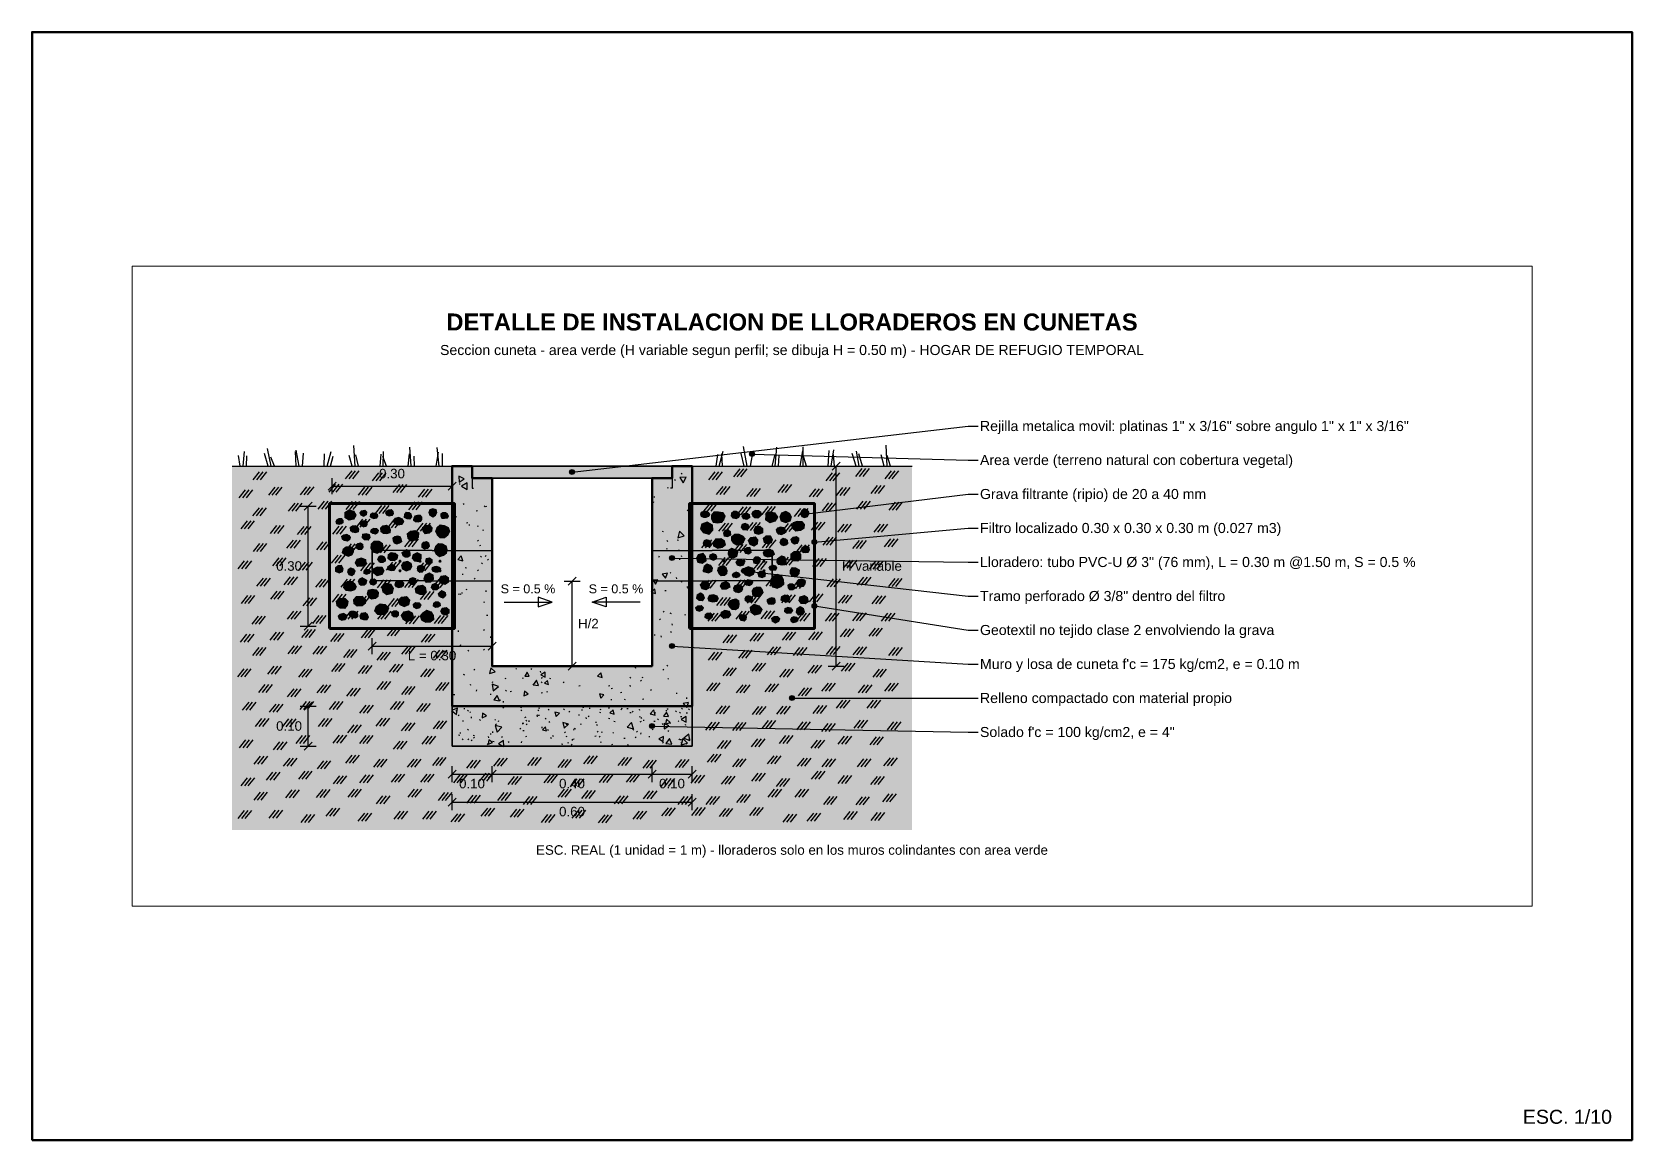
# Paper-space layout 'DETALLE LLORADERO 1-10' of a CAD drawing. Header units: metres, sheet in millimetres. Extents: x 10 to 410, y 10 to 287.
# The model-space entities are those that its viewports show. They can reach past a viewport. Long polylines and large blocks are cut down to what shows.
import ezdxf
from ezdxf.enums import TextEntityAlignment as Align

# ---------------------------------------------------------------- set-up
doc = ezdxf.new("R2010")
doc.units = ezdxf.units.M
for name, color, linetype in [('LEY-COTA', 94, 'Continuous'), ('LEY-MARCO', 250, 'Continuous'), ('LEY-RELLENO', 8, 'Continuous'), ('LEY-SIMBOLO', 7, 'Continuous'), ('LEY-TEXTO', 7, 'Continuous'), ('LEY-TITULO', 160, 'Continuous')]:
    doc.layers.add(name, color=color, linetype=linetype)
doc.styles.add('ARIAL', font='arial.ttf')
doc.styles.add('ARIAL-N', font='arialbd.ttf')

psp = doc.layouts.new('DETALLE LLORADERO 1-10')

# ---------------------------------------------------------------- texts
at = {"layer": 'LEY-TEXTO', "style": 'ARIAL'}
psp.add_text('ESC. 1/10', height=3.5, dxfattribs=at).set_placement((405, 13), align=Align.BOTTOM_RIGHT)

msp = doc.modelspace()

# ---------------------------------------------------------------- blocks, each defined once
blk = doc.blocks.new('DETALLE_LLORADERO')
at = {"layer": 'LEY-RELLENO', "true_color": 0xecdec8}
h = blk.add_hatch(color=7, dxfattribs=at)
h.dxf.hatch_style = 1
h.paths.add_polyline_path([(-0.55, -0.31), (1.15, -0.31), (1.15, 0.6), (0.6, 0.6), (0.6, -0.1), (0, -0.1), (0, 0.6), (-0.55, 0.6)])
at = {"layer": 'LEY-RELLENO', "true_color": 0xdeded8}
h = blk.add_hatch(color=7, dxfattribs=at)
h.dxf.hatch_style = 1
h.paths.add_polyline_path([(0, 0), (0.6, 0), (0.6, 0.6), (0.55, 0.6), (0.55, 0.57), (0.5, 0.57), (0.5, 0.1), (0.1, 0.1), (0.1, 0.57), (0.05, 0.57), (0.05, 0.6), (0, 0.6)])
at = {"layer": 'LEY-RELLENO', "true_color": 0xd64646}
h = blk.add_hatch(color=7, dxfattribs=at)
h.dxf.hatch_style = 1
h.paths.add_polyline_path([(0.05, 0.57), (0.55, 0.57), (0.55, 0.6), (0.05, 0.6)])
at = {"layer": 'LEY-RELLENO', "true_color": 0xe8e0d0}
h = blk.add_hatch(color=7, dxfattribs=at)
h.dxf.hatch_style = 1
h.paths.add_polyline_path([(-0.3, 0.2), (0, 0.2), (0, 0.5), (-0.3, 0.5)])
at = {"layer": 'LEY-RELLENO', "true_color": 0xb0a084}
h = blk.add_hatch(color=7, dxfattribs=at)
h.dxf.hatch_style = 1
h.paths.add_polyline_path([(-0.2571, 0.4902), (-0.2682, 0.4838), (-0.268, 0.4716), (-0.2575, 0.4648), (-0.2452, 0.4671), (-0.2398, 0.4773), (-0.2455, 0.4869)])
at = {"layer": 'LEY-RELLENO', "true_color": 0xbaa88c}
h = blk.add_hatch(color=7, dxfattribs=at)
h.dxf.hatch_style = 1
h.paths.add_polyline_path([(-0.2281, 0.4772), (-0.2209, 0.4741), (-0.2136, 0.4778), (-0.2131, 0.4843), (-0.2182, 0.4894), (-0.2261, 0.488), (-0.2301, 0.483)])
at = {"layer": 'LEY-RELLENO', "true_color": 0x847c70}
h = blk.add_hatch(color=7, dxfattribs=at)
h.dxf.hatch_style = 1
h.paths.add_polyline_path([(-0.1855, 0.4743), (-0.1863, 0.4796), (-0.1923, 0.482), (-0.1989, 0.4826), (-0.2035, 0.4789), (-0.205, 0.4741), (-0.2009, 0.4703), (-0.1951, 0.4677), (-0.1887, 0.4698)])
at = {"layer": 'LEY-RELLENO', "true_color": 0xbaa88c}
h = blk.add_hatch(color=7, dxfattribs=at)
h.dxf.hatch_style = 1
h.paths.add_polyline_path([(-0.1591, 0.4903), (-0.1646, 0.4872), (-0.1665, 0.4822), (-0.1636, 0.4772), (-0.1571, 0.4744), (-0.1498, 0.4762), (-0.1459, 0.4811), (-0.147, 0.4866), (-0.1518, 0.4909)])
at = {"layer": 'LEY-RELLENO', "true_color": 0xb0a084}
h = blk.add_hatch(color=7, dxfattribs=at)
h.dxf.hatch_style = 1
h.paths.add_polyline_path([(-0.1007, 0.4728), (-0.1017, 0.4798), (-0.1074, 0.4838), (-0.1148, 0.4843), (-0.1189, 0.4784), (-0.1192, 0.4713), (-0.1128, 0.4678), (-0.1054, 0.4669)])
at = {"layer": 'LEY-RELLENO', "true_color": 0x847c70}
h = blk.add_hatch(color=7, dxfattribs=at)
h.dxf.hatch_style = 1
h.paths.add_polyline_path([(-0.0554, 0.4762), (-0.0482, 0.4719), (-0.041, 0.4762), (-0.0383, 0.483), (-0.0396, 0.491), (-0.0476, 0.4941), (-0.0557, 0.4912), (-0.0576, 0.4834)])
at = {"layer": 'LEY-RELLENO', "true_color": 0xb0a084}
h = blk.add_hatch(color=7, dxfattribs=at)
h.dxf.hatch_style = 1
h.paths.add_polyline_path([(-0.0282, 0.4801), (-0.0277, 0.4744), (-0.0255, 0.4689), (-0.0188, 0.4686), (-0.0122, 0.4694), (-0.009, 0.4749), (-0.011, 0.4807), (-0.0166, 0.4834), (-0.0228, 0.4836)])
at = {"layer": 'LEY-RELLENO', "true_color": 0xe8e0d0}
h = blk.add_hatch(color=7, dxfattribs=at)
h.dxf.hatch_style = 1
h.paths.add_polyline_path([(0.6, 0.2), (0.9, 0.2), (0.9, 0.5), (0.6, 0.5)])
at = {"layer": 'LEY-RELLENO', "true_color": 0xb0a084}
h = blk.add_hatch(color=7, dxfattribs=at)
h.dxf.hatch_style = 1
h.paths.add_polyline_path([(0.6231, 0.4843), (0.6214, 0.4792), (0.6228, 0.4739), (0.6289, 0.4713), (0.6356, 0.471), (0.6414, 0.4739), (0.6445, 0.4789), (0.641, 0.4836), (0.6362, 0.4875), (0.629, 0.4875)])
at = {"layer": 'LEY-RELLENO', "true_color": 0xc4b69c}
h = blk.add_hatch(color=7, dxfattribs=at)
h.dxf.hatch_style = 1
h.paths.add_polyline_path([(0.6665, 0.4858), (0.6557, 0.4854), (0.6491, 0.4773), (0.6487, 0.4676), (0.6532, 0.4585), (0.6638, 0.4571), (0.6734, 0.4586), (0.6792, 0.4657), (0.683, 0.4749), (0.6769, 0.4835)])
at = {"layer": 'LEY-RELLENO', "true_color": 0xb0a084}
h = blk.add_hatch(color=7, dxfattribs=at)
h.dxf.hatch_style = 1
h.paths.add_polyline_path([(0.6982, 0.4755), (0.7026, 0.4697), (0.7102, 0.468), (0.7173, 0.4711), (0.7206, 0.4776), (0.7174, 0.4839), (0.7113, 0.4868), (0.7042, 0.487), (0.6985, 0.4824)])
at = {"layer": 'LEY-RELLENO', "true_color": 0xbaa88c}
h = blk.add_hatch(color=7, dxfattribs=at)
h.dxf.hatch_style = 1
h.paths.add_polyline_path([(0.7282, 0.4805), (0.7242, 0.4742), (0.7291, 0.4683), (0.7373, 0.4664), (0.7442, 0.4712), (0.7439, 0.4788), (0.7363, 0.4829)])
at = {"layer": 'LEY-RELLENO', "true_color": 0xc4b69c}
h = blk.add_hatch(color=7, dxfattribs=at)
h.dxf.hatch_style = 1
h.paths.add_polyline_path([(0.7585, 0.4898), (0.7524, 0.4859), (0.7495, 0.4803), (0.7521, 0.4748), (0.7568, 0.4703), (0.7642, 0.4695), (0.7698, 0.4735), (0.7743, 0.4786), (0.7722, 0.4849), (0.7663, 0.4891)])
at = {"layer": 'LEY-RELLENO', "true_color": 0xb0a084}
h = blk.add_hatch(color=7, dxfattribs=at)
h.dxf.hatch_style = 1
h.paths.add_polyline_path([(0.8079, 0.4618), (0.8142, 0.4725), (0.8073, 0.483), (0.7941, 0.4857), (0.7843, 0.4774), (0.7838, 0.4651), (0.7952, 0.4576)])
at = {"layer": 'LEY-RELLENO', "true_color": 0x847c70}
h = blk.add_hatch(color=7, dxfattribs=at)
h.dxf.hatch_style = 1
h.paths.add_polyline_path([(0.8343, 0.4576), (0.8453, 0.4624), (0.8489, 0.4727), (0.8441, 0.482), (0.8344, 0.487), (0.8238, 0.4828), (0.8193, 0.4728), (0.8231, 0.4621)])
at = {"layer": 'LEY-RELLENO', "true_color": 0xb0a084}
h = blk.add_hatch(color=7, dxfattribs=at)
h.dxf.hatch_style = 1
h.paths.add_polyline_path([(0.8885, 0.4728), (0.8916, 0.4787), (0.8923, 0.485), (0.8882, 0.4902), (0.8818, 0.4934), (0.875, 0.4908), (0.8719, 0.485), (0.8717, 0.479), (0.8745, 0.4729), (0.8815, 0.4707)])
at = {"layer": 'LEY-RELLENO', "true_color": 0xc4b69c}
h = blk.add_hatch(color=7, dxfattribs=at)
h.dxf.hatch_style = 1
h.paths.add_polyline_path([(-0.2763, 0.4551), (-0.272, 0.4588), (-0.2725, 0.4639), (-0.2759, 0.4686), (-0.2827, 0.4691), (-0.2879, 0.466), (-0.2903, 0.4612), (-0.2886, 0.4558), (-0.2822, 0.454)])
at = {"layer": 'LEY-RELLENO', "true_color": 0xbaa88c}
h = blk.add_hatch(color=7, dxfattribs=at)
h.dxf.hatch_style = 1
h.paths.add_polyline_path([(-0.2341, 0.4358), (-0.2332, 0.4426), (-0.2356, 0.4483), (-0.2417, 0.4514), (-0.2488, 0.4505), (-0.2546, 0.4459), (-0.2536, 0.4391), (-0.2484, 0.4347), (-0.2412, 0.4326)])
at = {"layer": 'LEY-RELLENO', "true_color": 0x847c70}
h = blk.add_hatch(color=7, dxfattribs=at)
h.dxf.hatch_style = 1
h.paths.add_polyline_path([(-0.212, 0.4534), (-0.2122, 0.4584), (-0.2155, 0.4629), (-0.2221, 0.4632), (-0.2281, 0.461), (-0.2301, 0.4557), (-0.2274, 0.4508), (-0.2219, 0.4481), (-0.2155, 0.449)])
at = {"layer": 'LEY-RELLENO', "true_color": 0xb0a084}
h = blk.add_hatch(color=7, dxfattribs=at)
h.dxf.hatch_style = 1
h.paths.add_polyline_path([(-0.1839, 0.4391), (-0.1884, 0.444), (-0.1961, 0.4447), (-0.2019, 0.441), (-0.2039, 0.4352), (-0.1983, 0.4312), (-0.1914, 0.43), (-0.1856, 0.4334)])
at = {"layer": 'LEY-RELLENO', "true_color": 0xbaa88c}
h = blk.add_hatch(color=7, dxfattribs=at)
h.dxf.hatch_style = 1
h.paths.add_polyline_path([(-0.1778, 0.4363), (-0.1714, 0.4315), (-0.1634, 0.4302), (-0.1549, 0.4328), (-0.154, 0.4405), (-0.1562, 0.4473), (-0.1635, 0.452), (-0.1729, 0.4505), (-0.1791, 0.4442)])
at = {"layer": 'LEY-RELLENO', "true_color": 0xc4b69c}
h = blk.add_hatch(color=7, dxfattribs=at)
h.dxf.hatch_style = 1
h.paths.add_polyline_path([(-0.1332, 0.4718), (-0.1419, 0.4692), (-0.1472, 0.4628), (-0.1434, 0.4557), (-0.1352, 0.4524), (-0.1257, 0.4538), (-0.1203, 0.461), (-0.125, 0.4682)])
at = {"layer": 'LEY-RELLENO', "true_color": 0x847c70}
h = blk.add_hatch(color=7, dxfattribs=at)
h.dxf.hatch_style = 1
h.paths.add_polyline_path([(-0.0959, 0.4646), (-0.0911, 0.4607), (-0.0848, 0.4597), (-0.0788, 0.4616), (-0.0753, 0.4663), (-0.0756, 0.4719), (-0.0797, 0.4767), (-0.0866, 0.477), (-0.0928, 0.4751), (-0.0954, 0.4702)])
at = {"layer": 'LEY-RELLENO', "true_color": 0x968a76}
h = blk.add_hatch(color=7, dxfattribs=at)
h.dxf.hatch_style = 1
h.paths.add_polyline_path([(-0.0499, 0.4455), (-0.0558, 0.4525), (-0.0657, 0.4512), (-0.0739, 0.4463), (-0.073, 0.4379), (-0.067, 0.4308), (-0.0569, 0.4322), (-0.0503, 0.4377)])
at = {"layer": 'LEY-RELLENO', "true_color": 0xc4b69c}
h = blk.add_hatch(color=7, dxfattribs=at)
h.dxf.hatch_style = 1
h.paths.add_polyline_path([(-0.041, 0.4365), (-0.0371, 0.4279), (-0.0297, 0.4207), (-0.0184, 0.4201), (-0.0102, 0.4271), (-0.0056, 0.4363), (-0.0091, 0.4463), (-0.0186, 0.4516), (-0.0297, 0.4526), (-0.0376, 0.4455)])
at = {"layer": 'LEY-RELLENO', "true_color": 0xb0a084}
h = blk.add_hatch(color=7, dxfattribs=at)
h.dxf.hatch_style = 1
h.paths.add_polyline_path([(0.6284, 0.433), (0.6424, 0.4291), (0.652, 0.4397), (0.651, 0.453), (0.6381, 0.4603), (0.6242, 0.4553), (0.6211, 0.4429)])
at = {"layer": 'LEY-RELLENO', "true_color": 0x847c70}
h = blk.add_hatch(color=7, dxfattribs=at)
h.dxf.hatch_style = 1
h.paths.add_polyline_path([(0.6806, 0.425), (0.689, 0.4233), (0.6969, 0.4273), (0.6963, 0.4357), (0.6901, 0.4406), (0.6822, 0.4397), (0.6786, 0.4329)])
at = {"layer": 'LEY-RELLENO', "true_color": 0xbaa88c}
h = blk.add_hatch(color=7, dxfattribs=at)
h.dxf.hatch_style = 1
h.paths.add_polyline_path([(0.7369, 0.4395), (0.7424, 0.4462), (0.7404, 0.4539), (0.7329, 0.4574), (0.7252, 0.4544), (0.7232, 0.4472), (0.7275, 0.4401)])
at = {"layer": 'LEY-RELLENO', "true_color": 0xc4b69c}
h = blk.add_hatch(color=7, dxfattribs=at)
h.dxf.hatch_style = 1
h.paths.add_polyline_path([(0.7672, 0.4286), (0.7768, 0.433), (0.777, 0.4429), (0.7699, 0.45), (0.7591, 0.4489), (0.7549, 0.4403), (0.7569, 0.431)])
at = {"layer": 'LEY-RELLENO', "true_color": 0x847c70}
h = blk.add_hatch(color=7, dxfattribs=at)
h.dxf.hatch_style = 1
h.paths.add_polyline_path([(0.8351, 0.4355), (0.8329, 0.4411), (0.8293, 0.4462), (0.8216, 0.448), (0.8144, 0.4453), (0.8103, 0.4401), (0.8122, 0.4344), (0.8164, 0.4298), (0.8237, 0.4278), (0.8301, 0.431)])
at = {"layer": 'LEY-RELLENO', "true_color": 0xc4b69c}
h = blk.add_hatch(color=7, dxfattribs=at)
h.dxf.hatch_style = 1
h.paths.add_polyline_path([(0.8531, 0.459), (0.8485, 0.4514), (0.852, 0.4436), (0.8597, 0.4369), (0.8716, 0.4385), (0.8808, 0.4443), (0.8815, 0.4536), (0.8748, 0.4612), (0.8633, 0.4623)])
at = {"layer": 'LEY-RELLENO', "true_color": 0xbaa88c}
h = blk.add_hatch(color=7, dxfattribs=at)
h.dxf.hatch_style = 1
h.paths.add_polyline_path([(-0.2569, 0.4265), (-0.2633, 0.4298), (-0.2708, 0.4281), (-0.2766, 0.4238), (-0.2746, 0.4179), (-0.2697, 0.4136), (-0.2618, 0.4119), (-0.2555, 0.4159), (-0.2535, 0.4215)])
at = {"layer": 'LEY-RELLENO', "true_color": 0x968a76}
h = blk.add_hatch(color=7, dxfattribs=at)
h.dxf.hatch_style = 1
h.paths.add_polyline_path([(-0.2336, 0.3916), (-0.2263, 0.3916), (-0.2222, 0.3972), (-0.2232, 0.4037), (-0.2288, 0.4078), (-0.2354, 0.4063), (-0.2407, 0.402), (-0.2397, 0.3952)])
at = {"layer": 'LEY-RELLENO', "true_color": 0xc4b69c}
h = blk.add_hatch(color=7, dxfattribs=at)
h.dxf.hatch_style = 1
h.paths.add_polyline_path([(-0.2066, 0.4286), (-0.2149, 0.4315), (-0.224, 0.4292), (-0.2246, 0.4212), (-0.2191, 0.4156), (-0.2097, 0.4143), (-0.2045, 0.4212)])
at = {"layer": 'LEY-RELLENO', "true_color": 0x968a76}
h = blk.add_hatch(color=7, dxfattribs=at)
h.dxf.hatch_style = 1
h.paths.add_polyline_path([(-0.2027, 0.3939), (-0.1979, 0.3842), (-0.1869, 0.381), (-0.1773, 0.3864), (-0.172, 0.3955), (-0.1738, 0.4063), (-0.1832, 0.4125), (-0.1944, 0.4122), (-0.2022, 0.4044)])
at = {"layer": 'LEY-RELLENO', "true_color": 0xbaa88c}
h = blk.add_hatch(color=7, dxfattribs=at)
h.dxf.hatch_style = 1
h.paths.add_polyline_path([(-0.1363, 0.4254), (-0.1428, 0.4237), (-0.1478, 0.4194), (-0.1474, 0.4132), (-0.1448, 0.4073), (-0.1379, 0.4044), (-0.131, 0.4068), (-0.1258, 0.4114), (-0.1267, 0.4178), (-0.1295, 0.4235)])
at = {"layer": 'LEY-RELLENO', "true_color": 0xb0a084}
h = blk.add_hatch(color=7, dxfattribs=at)
h.dxf.hatch_style = 1
h.paths.add_polyline_path([(-0.0828, 0.433), (-0.0931, 0.4386), (-0.1036, 0.4373), (-0.1124, 0.4303), (-0.1107, 0.4193), (-0.1018, 0.4121), (-0.091, 0.4145), (-0.0838, 0.4219)])
at = {"layer": 'LEY-RELLENO', "true_color": 0x968a76}
h = blk.add_hatch(color=7, dxfattribs=at)
h.dxf.hatch_style = 1
h.paths.add_polyline_path([(-0.0755, 0.397), (-0.0688, 0.3925), (-0.0612, 0.3941), (-0.0564, 0.3999), (-0.0583, 0.4069), (-0.0641, 0.4109), (-0.071, 0.4098), (-0.0756, 0.4045)])
at = {"layer": 'LEY-RELLENO', "true_color": 0xb0a084}
h = blk.add_hatch(color=7, dxfattribs=at)
h.dxf.hatch_style = 1
h.paths.add_polyline_path([(-0.031, 0.373), (-0.0209, 0.3762), (-0.0141, 0.3825), (-0.0121, 0.3915), (-0.0149, 0.4007), (-0.0234, 0.4058), (-0.0338, 0.4059), (-0.0412, 0.3986), (-0.0449, 0.3886), (-0.0395, 0.3794)])
at = {"layer": 'LEY-RELLENO', "true_color": 0x847c70}
h = blk.add_hatch(color=7, dxfattribs=at)
h.dxf.hatch_style = 1
h.paths.add_polyline_path([(0.636, 0.4165), (0.6301, 0.4134), (0.6281, 0.4072), (0.6297, 0.4008), (0.6359, 0.3987), (0.6422, 0.3987), (0.6469, 0.4035), (0.6467, 0.4101), (0.6424, 0.4149)])
h = blk.add_hatch(color=7, dxfattribs=at)
h.dxf.hatch_style = 1
h.paths.add_polyline_path([(0.6643, 0.3939), (0.6755, 0.3963), (0.6835, 0.4032), (0.6813, 0.4128), (0.6718, 0.4187), (0.6592, 0.4179), (0.6535, 0.4091), (0.6536, 0.3992)])
at = {"layer": 'LEY-RELLENO', "true_color": 0x968a76}
h = blk.add_hatch(color=7, dxfattribs=at)
h.dxf.hatch_style = 1
h.paths.add_polyline_path([(0.7288, 0.41), (0.7332, 0.4182), (0.7263, 0.4251), (0.718, 0.4296), (0.7071, 0.4297), (0.6991, 0.4232), (0.6985, 0.4142), (0.7037, 0.4071), (0.7121, 0.4024), (0.7229, 0.4027)])
at = {"layer": 'LEY-RELLENO', "true_color": 0xb0a084}
h = blk.add_hatch(color=7, dxfattribs=at)
h.dxf.hatch_style = 1
h.paths.add_polyline_path([(0.7635, 0.4053), (0.7643, 0.4153), (0.7576, 0.4227), (0.7474, 0.4216), (0.7402, 0.4137), (0.7446, 0.4039), (0.7544, 0.3996)])
at = {"layer": 'LEY-RELLENO', "true_color": 0xc4b69c}
h = blk.add_hatch(color=7, dxfattribs=at)
h.dxf.hatch_style = 1
h.paths.add_polyline_path([(0.7855, 0.4256), (0.7778, 0.4184), (0.7803, 0.4089), (0.7893, 0.405), (0.799, 0.4076), (0.8014, 0.4165), (0.7966, 0.4252)])
at = {"layer": 'LEY-RELLENO', "true_color": 0x847c70}
h = blk.add_hatch(color=7, dxfattribs=at)
h.dxf.hatch_style = 1
h.paths.add_polyline_path([(0.8289, 0.4001), (0.8349, 0.4021), (0.8398, 0.4066), (0.8391, 0.4135), (0.8341, 0.418), (0.8275, 0.4195), (0.8222, 0.4151), (0.8193, 0.4088), (0.8229, 0.4028)])
h = blk.add_hatch(color=7, dxfattribs=at)
h.dxf.hatch_style = 1
h.paths.add_polyline_path([(0.856, 0.4047), (0.8641, 0.4061), (0.8674, 0.4127), (0.8673, 0.4199), (0.8602, 0.4237), (0.8528, 0.4218), (0.8474, 0.4164), (0.8493, 0.409)])
at = {"layer": 'LEY-RELLENO', "true_color": 0xc4b69c}
h = blk.add_hatch(color=7, dxfattribs=at)
h.dxf.hatch_style = 1
h.paths.add_polyline_path([(-0.2462, 0.3845), (-0.2466, 0.3932), (-0.2548, 0.3984), (-0.2645, 0.3977), (-0.2721, 0.3925), (-0.2746, 0.3839), (-0.2677, 0.3776), (-0.2594, 0.374), (-0.2501, 0.3768)])
at = {"layer": 'LEY-RELLENO', "true_color": 0xb0a084}
h = blk.add_hatch(color=7, dxfattribs=at)
h.dxf.hatch_style = 1
h.paths.add_polyline_path([(-0.238, 0.3673), (-0.2424, 0.3577), (-0.2359, 0.3484), (-0.2238, 0.3494), (-0.2148, 0.3557), (-0.2157, 0.3665), (-0.2271, 0.3705)])
at = {"layer": 'LEY-RELLENO', "true_color": 0xb4d6f6}
h = blk.add_hatch(color=7, dxfattribs=at)
h.dxf.hatch_style = 1
h.paths.add_polyline_path([(-0.2, 0.3895), (0.1, 0.388), (0.1, 0.312), (-0.2, 0.3135)])
at = {"layer": 'LEY-RELLENO', "true_color": 0xb0a084}
h = blk.add_hatch(color=7, dxfattribs=at)
h.dxf.hatch_style = 1
h.paths.add_polyline_path([(-0.1724, 0.3591), (-0.1666, 0.3618), (-0.1663, 0.3678), (-0.1687, 0.3726), (-0.1735, 0.3756), (-0.1796, 0.3757), (-0.1838, 0.3718), (-0.1862, 0.3667), (-0.1832, 0.3619), (-0.1785, 0.3586)])
at = {"layer": 'LEY-RELLENO', "true_color": 0x232323}
h = blk.add_hatch(color=7, dxfattribs=at)
h.dxf.hatch_style = 1
h.paths.add_polyline_path([(-0.176, 0.362), (-0.1772, 0.3648), (-0.18, 0.366), (-0.1828, 0.3648), (-0.184, 0.362), (-0.1828, 0.3592), (-0.18, 0.358), (-0.1772, 0.3592)])
at = {"layer": 'LEY-RELLENO', "true_color": 0xc4b69c}
h = blk.add_hatch(color=7, dxfattribs=at)
h.dxf.hatch_style = 1
h.paths.add_polyline_path([(-0.1537, 0.364), (-0.1442, 0.363), (-0.137, 0.3682), (-0.1355, 0.3762), (-0.142, 0.3824), (-0.152, 0.384), (-0.16, 0.3783), (-0.1606, 0.3698)])
at = {"layer": 'LEY-RELLENO', "true_color": 0x232323}
h = blk.add_hatch(color=7, dxfattribs=at)
h.dxf.hatch_style = 1
h.paths.add_polyline_path([(-0.126, 0.362), (-0.1272, 0.3648), (-0.13, 0.366), (-0.1328, 0.3648), (-0.134, 0.362), (-0.1328, 0.3592), (-0.13, 0.358), (-0.1272, 0.3592)])
at = {"layer": 'LEY-RELLENO', "true_color": 0xb0a084}
h = blk.add_hatch(color=7, dxfattribs=at)
h.dxf.hatch_style = 1
h.paths.add_polyline_path([(-0.1266, 0.3516), (-0.1237, 0.3425), (-0.115, 0.3375), (-0.1053, 0.3404), (-0.1008, 0.3484), (-0.1025, 0.3575), (-0.1114, 0.362), (-0.1209, 0.3593)])
at = {"layer": 'LEY-RELLENO', "true_color": 0x968a76}
h = blk.add_hatch(color=7, dxfattribs=at)
h.dxf.hatch_style = 1
h.paths.add_polyline_path([(-0.1062, 0.3889), (-0.1137, 0.3912), (-0.1199, 0.3875), (-0.1252, 0.3828), (-0.1233, 0.376), (-0.1173, 0.372), (-0.1102, 0.3725), (-0.1045, 0.3762), (-0.1042, 0.3824)])
at = {"layer": 'LEY-RELLENO', "true_color": 0xbaa88c}
h = blk.add_hatch(color=7, dxfattribs=at)
h.dxf.hatch_style = 1
h.paths.add_polyline_path([(-0.0997, 0.3694), (-0.0932, 0.3618), (-0.0828, 0.3606), (-0.0768, 0.3686), (-0.0772, 0.3787), (-0.0872, 0.3834), (-0.0967, 0.3789)])
at = {"layer": 'LEY-RELLENO', "true_color": 0x232323}
h = blk.add_hatch(color=7, dxfattribs=at)
h.dxf.hatch_style = 1
h.paths.add_polyline_path([(-0.076, 0.362), (-0.0772, 0.3648), (-0.08, 0.366), (-0.0828, 0.3648), (-0.084, 0.362), (-0.0828, 0.3592), (-0.08, 0.358), (-0.0772, 0.3592)])
at = {"layer": 'LEY-RELLENO', "true_color": 0x968a76}
h = blk.add_hatch(color=7, dxfattribs=at)
h.dxf.hatch_style = 1
h.paths.add_polyline_path([(-0.0631, 0.3549), (-0.0552, 0.3543), (-0.0492, 0.3586), (-0.05, 0.3654), (-0.056, 0.3701), (-0.0646, 0.3686), (-0.0664, 0.3613)])
at = {"layer": 'LEY-RELLENO', "true_color": 0x232323}
h = blk.add_hatch(color=7, dxfattribs=at)
h.dxf.hatch_style = 1
h.paths.add_polyline_path([(-0.026, 0.362), (-0.0272, 0.3648), (-0.03, 0.366), (-0.0328, 0.3648), (-0.034, 0.362), (-0.0328, 0.3592), (-0.03, 0.358), (-0.0272, 0.3592)])
at = {"layer": 'LEY-RELLENO', "true_color": 0xb4d6f6}
h = blk.add_hatch(color=7, dxfattribs=at)
h.dxf.hatch_style = 1
h.paths.add_polyline_path([(0.8, 0.3895), (0.5, 0.388), (0.5, 0.312), (0.8, 0.3135)])
at = {"layer": 'LEY-RELLENO', "true_color": 0xbaa88c}
h = blk.add_hatch(color=7, dxfattribs=at)
h.dxf.hatch_style = 1
h.paths.add_polyline_path([(0.6358, 0.3626), (0.634, 0.3737), (0.6267, 0.3824), (0.6158, 0.3786), (0.6112, 0.3692), (0.6149, 0.3591), (0.6258, 0.3565)])
at = {"layer": 'LEY-RELLENO', "true_color": 0x232323}
h = blk.add_hatch(color=7, dxfattribs=at)
h.dxf.hatch_style = 1
h.paths.add_polyline_path([(0.634, 0.362), (0.6328, 0.3648), (0.63, 0.366), (0.6272, 0.3648), (0.626, 0.362), (0.6272, 0.3592), (0.63, 0.358), (0.6328, 0.3592)])
at = {"layer": 'LEY-RELLENO', "true_color": 0xbaa88c}
h = blk.add_hatch(color=7, dxfattribs=at)
h.dxf.hatch_style = 1
h.paths.add_polyline_path([(0.6539, 0.3641), (0.6608, 0.3671), (0.6623, 0.3732), (0.6593, 0.3789), (0.6519, 0.3813), (0.6445, 0.3782), (0.6436, 0.3717), (0.6468, 0.3662)])
at = {"layer": 'LEY-RELLENO', "true_color": 0x232323}
h = blk.add_hatch(color=7, dxfattribs=at)
h.dxf.hatch_style = 1
h.paths.add_polyline_path([(0.684, 0.362), (0.6828, 0.3648), (0.68, 0.366), (0.6772, 0.3648), (0.676, 0.362), (0.6772, 0.3592), (0.68, 0.358), (0.6828, 0.3592)])
at = {"layer": 'LEY-RELLENO', "true_color": 0x847c70}
h = blk.add_hatch(color=7, dxfattribs=at)
h.dxf.hatch_style = 1
h.paths.add_polyline_path([(0.6939, 0.371), (0.7035, 0.3698), (0.7121, 0.3741), (0.7142, 0.3837), (0.7084, 0.3911), (0.6994, 0.3949), (0.6909, 0.3892), (0.6902, 0.3798)])
h = blk.add_hatch(color=7, dxfattribs=at)
h.dxf.hatch_style = 1
h.paths.add_polyline_path([(0.7136, 0.3643), (0.7099, 0.3584), (0.7132, 0.3521), (0.7207, 0.3496), (0.7284, 0.3519), (0.7311, 0.3582), (0.7277, 0.3638), (0.7209, 0.3666)])
at = {"layer": 'LEY-RELLENO', "true_color": 0x232323}
h = blk.add_hatch(color=7, dxfattribs=at)
h.dxf.hatch_style = 1
h.paths.add_polyline_path([(0.734, 0.362), (0.7328, 0.3648), (0.73, 0.366), (0.7272, 0.3648), (0.726, 0.362), (0.7272, 0.3592), (0.73, 0.358), (0.7328, 0.3592)])
at = {"layer": 'LEY-RELLENO', "true_color": 0xc4b69c}
h = blk.add_hatch(color=7, dxfattribs=at)
h.dxf.hatch_style = 1
h.paths.add_polyline_path([(0.731, 0.3931), (0.7303, 0.387), (0.7338, 0.3815), (0.7412, 0.38), (0.7479, 0.384), (0.7474, 0.3908), (0.7442, 0.3969), (0.7367, 0.3965)])
at = {"layer": 'LEY-RELLENO', "true_color": 0x847c70}
h = blk.add_hatch(color=7, dxfattribs=at)
h.dxf.hatch_style = 1
h.paths.add_polyline_path([(0.7653, 0.3726), (0.759, 0.3726), (0.7542, 0.369), (0.7527, 0.3634), (0.7545, 0.3571), (0.7611, 0.3555), (0.7677, 0.3567), (0.7708, 0.3623), (0.7711, 0.3689)])
at = {"layer": 'LEY-RELLENO', "true_color": 0x232323}
h = blk.add_hatch(color=7, dxfattribs=at)
h.dxf.hatch_style = 1
h.paths.add_polyline_path([(0.784, 0.362), (0.7828, 0.3648), (0.78, 0.366), (0.7772, 0.3648), (0.776, 0.362), (0.7772, 0.3592), (0.78, 0.358), (0.7828, 0.3592)])
at = {"layer": 'LEY-RELLENO', "true_color": 0xc4b69c}
h = blk.add_hatch(color=7, dxfattribs=at)
h.dxf.hatch_style = 1
h.paths.add_polyline_path([(0.806, 0.3797), (0.8029, 0.3878), (0.7939, 0.3927), (0.783, 0.3905), (0.7783, 0.3833), (0.7801, 0.3757), (0.789, 0.3719), (0.7989, 0.3734)])
at = {"layer": 'LEY-RELLENO', "true_color": 0x847c70}
h = blk.add_hatch(color=7, dxfattribs=at)
h.dxf.hatch_style = 1
h.paths.add_polyline_path([(0.8124, 0.3598), (0.8166, 0.3539), (0.8236, 0.3519), (0.831, 0.3531), (0.8354, 0.3591), (0.8345, 0.366), (0.8317, 0.3727), (0.8244, 0.3751), (0.818, 0.3716), (0.813, 0.3669)])
h = blk.add_hatch(color=7, dxfattribs=at)
h.dxf.hatch_style = 1
h.paths.add_polyline_path([(0.854, 0.3629), (0.8644, 0.3622), (0.8723, 0.3687), (0.8723, 0.3785), (0.866, 0.3865), (0.8551, 0.3866), (0.8472, 0.3799), (0.8473, 0.3702)])
at = {"layer": 'LEY-RELLENO', "true_color": 0xbaa88c}
h = blk.add_hatch(color=7, dxfattribs=at)
h.dxf.hatch_style = 1
h.paths.add_polyline_path([(0.8932, 0.3959), (0.8869, 0.3992), (0.88, 0.3997), (0.8748, 0.3958), (0.8723, 0.3901), (0.8763, 0.385), (0.8828, 0.3829), (0.8901, 0.3839), (0.8936, 0.3895)])
h = blk.add_hatch(color=7, dxfattribs=at)
h.dxf.hatch_style = 1
h.paths.add_polyline_path([(-0.2737, 0.3352), (-0.2717, 0.3439), (-0.2759, 0.3519), (-0.2849, 0.3514), (-0.2914, 0.3457), (-0.2911, 0.3362), (-0.2824, 0.3323)])
h = blk.add_hatch(color=7, dxfattribs=at)
h.dxf.hatch_style = 1
h.paths.add_polyline_path([(-0.2616, 0.3342), (-0.2578, 0.3276), (-0.2501, 0.3257), (-0.2445, 0.3305), (-0.2419, 0.3371), (-0.2463, 0.3427), (-0.2533, 0.3456), (-0.2594, 0.3411)])
at = {"layer": 'LEY-RELLENO', "true_color": 0xc4b69c}
h = blk.add_hatch(color=7, dxfattribs=at)
h.dxf.hatch_style = 1
h.paths.add_polyline_path([(-0.2249, 0.3211), (-0.2309, 0.3176), (-0.2344, 0.3118), (-0.2319, 0.3056), (-0.2267, 0.3013), (-0.2198, 0.3021), (-0.2143, 0.3065), (-0.2133, 0.3136), (-0.2186, 0.3183)])
at = {"layer": 'LEY-RELLENO', "true_color": 0xb0a084}
h = blk.add_hatch(color=7, dxfattribs=at)
h.dxf.hatch_style = 1
h.paths.add_polyline_path([(-0.2208, 0.3372), (-0.2203, 0.3314), (-0.2135, 0.3286), (-0.2067, 0.3309), (-0.2029, 0.3363), (-0.2081, 0.3413), (-0.2161, 0.3421)])
at = {"layer": 'LEY-RELLENO', "true_color": 0xc4b69c}
h = blk.add_hatch(color=7, dxfattribs=at)
h.dxf.hatch_style = 1
h.paths.add_polyline_path([(-0.1746, 0.3471), (-0.1867, 0.3481), (-0.1968, 0.3427), (-0.1962, 0.3327), (-0.1867, 0.3257), (-0.1746, 0.3291), (-0.1694, 0.338)])
at = {"layer": 'LEY-RELLENO', "true_color": 0x232323}
h = blk.add_hatch(color=7, dxfattribs=at)
h.dxf.hatch_style = 1
h.paths.add_polyline_path([(-0.176, 0.338), (-0.1772, 0.3408), (-0.18, 0.342), (-0.1828, 0.3408), (-0.184, 0.338), (-0.1828, 0.3352), (-0.18, 0.334), (-0.1772, 0.3352)])
at = {"layer": 'LEY-RELLENO', "true_color": 0xb0a084}
h = blk.add_hatch(color=7, dxfattribs=at)
h.dxf.hatch_style = 1
h.paths.add_polyline_path([(-0.1451, 0.3384), (-0.1414, 0.3436), (-0.1431, 0.3492), (-0.1487, 0.3536), (-0.1561, 0.3516), (-0.1609, 0.3467), (-0.1596, 0.3402), (-0.1525, 0.3376)])
at = {"layer": 'LEY-RELLENO', "true_color": 0x232323}
h = blk.add_hatch(color=7, dxfattribs=at)
h.dxf.hatch_style = 1
h.paths.add_polyline_path([(-0.126, 0.338), (-0.1272, 0.3408), (-0.13, 0.342), (-0.1328, 0.3408), (-0.134, 0.338), (-0.1328, 0.3352), (-0.13, 0.334), (-0.1272, 0.3352)])
at = {"layer": 'LEY-RELLENO', "true_color": 0xc4b69c}
h = blk.add_hatch(color=7, dxfattribs=at)
h.dxf.hatch_style = 1
h.paths.add_polyline_path([(-0.0982, 0.3216), (-0.1054, 0.3185), (-0.108, 0.3106), (-0.1026, 0.3039), (-0.0937, 0.3037), (-0.0894, 0.3109), (-0.0905, 0.3189)])
at = {"layer": 'LEY-RELLENO', "true_color": 0xbaa88c}
h = blk.add_hatch(color=7, dxfattribs=at)
h.dxf.hatch_style = 1
h.paths.add_polyline_path([(-0.0875, 0.3435), (-0.0857, 0.3379), (-0.0807, 0.3341), (-0.0743, 0.3348), (-0.0704, 0.3394), (-0.0682, 0.3455), (-0.0729, 0.3504), (-0.0794, 0.3525), (-0.0858, 0.3497)])
at = {"layer": 'LEY-RELLENO', "true_color": 0x232323}
h = blk.add_hatch(color=7, dxfattribs=at)
h.dxf.hatch_style = 1
h.paths.add_polyline_path([(-0.076, 0.338), (-0.0772, 0.3408), (-0.08, 0.342), (-0.0828, 0.3408), (-0.084, 0.338), (-0.0828, 0.3352), (-0.08, 0.334), (-0.0772, 0.3352)])
at = {"layer": 'LEY-RELLENO', "true_color": 0xb0a084}
h = blk.add_hatch(color=7, dxfattribs=at)
h.dxf.hatch_style = 1
h.paths.add_polyline_path([(-0.0465, 0.3167), (-0.0474, 0.3272), (-0.0574, 0.3329), (-0.0671, 0.3276), (-0.0701, 0.3181), (-0.0647, 0.3088), (-0.0536, 0.3092)])
h = blk.add_hatch(color=7, dxfattribs=at)
h.dxf.hatch_style = 1
h.paths.add_polyline_path([(-0.0357, 0.335), (-0.0308, 0.3381), (-0.0283, 0.343), (-0.0323, 0.3474), (-0.038, 0.3496), (-0.0441, 0.3488), (-0.0495, 0.346), (-0.0506, 0.341), (-0.0483, 0.336), (-0.0419, 0.3342)])
at = {"layer": 'LEY-RELLENO', "true_color": 0x232323}
h = blk.add_hatch(color=7, dxfattribs=at)
h.dxf.hatch_style = 1
h.paths.add_polyline_path([(-0.026, 0.338), (-0.0272, 0.3408), (-0.03, 0.342), (-0.0328, 0.3408), (-0.034, 0.338), (-0.0328, 0.3352), (-0.03, 0.334), (-0.0272, 0.3352)])
at = {"layer": 'LEY-RELLENO', "true_color": 0xb0a084}
h = blk.add_hatch(color=7, dxfattribs=at)
h.dxf.hatch_style = 1
h.paths.add_polyline_path([(-0.0172, 0.3261), (-0.0273, 0.3245), (-0.0319, 0.3163), (-0.0293, 0.3067), (-0.0181, 0.304), (-0.0084, 0.3099), (-0.0088, 0.3202)])
at = {"layer": 'LEY-RELLENO', "true_color": 0x232323}
h = blk.add_hatch(color=7, dxfattribs=at)
h.dxf.hatch_style = 1
h.paths.add_polyline_path([(0.634, 0.338), (0.6328, 0.3408), (0.63, 0.342), (0.6272, 0.3408), (0.626, 0.338), (0.6272, 0.3352), (0.63, 0.334), (0.6328, 0.3352)])
at = {"layer": 'LEY-RELLENO', "true_color": 0xbaa88c}
h = blk.add_hatch(color=7, dxfattribs=at)
h.dxf.hatch_style = 1
h.paths.add_polyline_path([(0.6492, 0.3362), (0.6511, 0.3447), (0.6466, 0.352), (0.6378, 0.3551), (0.63, 0.35), (0.6287, 0.3416), (0.6332, 0.3347), (0.6413, 0.332)])
h = blk.add_hatch(color=7, dxfattribs=at)
h.dxf.hatch_style = 1
h.paths.add_polyline_path([(0.6638, 0.3376), (0.6672, 0.3309), (0.6729, 0.3258), (0.681, 0.3261), (0.6871, 0.3312), (0.6881, 0.3387), (0.6854, 0.3453), (0.6798, 0.3506), (0.672, 0.3496), (0.6655, 0.3452)])
at = {"layer": 'LEY-RELLENO', "true_color": 0x232323}
h = blk.add_hatch(color=7, dxfattribs=at)
h.dxf.hatch_style = 1
h.paths.add_polyline_path([(0.684, 0.338), (0.6828, 0.3408), (0.68, 0.342), (0.6772, 0.3408), (0.676, 0.338), (0.6772, 0.3352), (0.68, 0.334), (0.6828, 0.3352)])
at = {"layer": 'LEY-RELLENO', "true_color": 0x968a76}
h = blk.add_hatch(color=7, dxfattribs=at)
h.dxf.hatch_style = 1
h.paths.add_polyline_path([(0.7109, 0.3207), (0.717, 0.323), (0.7205, 0.3279), (0.7166, 0.3327), (0.7101, 0.3353), (0.704, 0.3322), (0.7005, 0.3272), (0.7037, 0.3217)])
at = {"layer": 'LEY-RELLENO', "true_color": 0x232323}
h = blk.add_hatch(color=7, dxfattribs=at)
h.dxf.hatch_style = 1
h.paths.add_polyline_path([(0.734, 0.338), (0.7328, 0.3408), (0.73, 0.342), (0.7272, 0.3408), (0.726, 0.338), (0.7272, 0.3352), (0.73, 0.334), (0.7328, 0.3352)])
at = {"layer": 'LEY-RELLENO', "true_color": 0xc4b69c}
h = blk.add_hatch(color=7, dxfattribs=at)
h.dxf.hatch_style = 1
h.paths.add_polyline_path([(0.7312, 0.3447), (0.7274, 0.3352), (0.7335, 0.3267), (0.744, 0.3241), (0.7534, 0.3288), (0.7569, 0.3383), (0.75, 0.3456), (0.7408, 0.3491)])
at = {"layer": 'LEY-RELLENO', "true_color": 0xbaa88c}
h = blk.add_hatch(color=7, dxfattribs=at)
h.dxf.hatch_style = 1
h.paths.add_polyline_path([(0.7672, 0.3227), (0.7755, 0.3204), (0.7832, 0.3238), (0.7839, 0.3319), (0.7782, 0.3373), (0.7702, 0.3373), (0.7643, 0.331)])
at = {"layer": 'LEY-RELLENO', "true_color": 0x232323}
h = blk.add_hatch(color=7, dxfattribs=at)
h.dxf.hatch_style = 1
h.paths.add_polyline_path([(0.784, 0.338), (0.7828, 0.3408), (0.78, 0.342), (0.7772, 0.3408), (0.776, 0.338), (0.7772, 0.3352), (0.78, 0.334), (0.7828, 0.3352)])
at = {"layer": 'LEY-RELLENO', "true_color": 0x847c70}
h = blk.add_hatch(color=7, dxfattribs=at)
h.dxf.hatch_style = 1
h.paths.add_polyline_path([(0.7951, 0.35), (0.7917, 0.3451), (0.7952, 0.34), (0.8019, 0.3384), (0.8094, 0.3396), (0.8117, 0.3454), (0.8087, 0.3508), (0.8015, 0.3526)])
at = {"layer": 'LEY-RELLENO', "true_color": 0x968a76}
h = blk.add_hatch(color=7, dxfattribs=at)
h.dxf.hatch_style = 1
h.paths.add_polyline_path([(0.7961, 0.3062), (0.8019, 0.2967), (0.8125, 0.2935), (0.8218, 0.298), (0.8299, 0.3046), (0.8287, 0.3151), (0.8245, 0.3248), (0.8142, 0.3293), (0.804, 0.3251), (0.7975, 0.3168)])
at = {"layer": 'LEY-RELLENO', "true_color": 0x847c70}
h = blk.add_hatch(color=7, dxfattribs=at)
h.dxf.hatch_style = 1
h.paths.add_polyline_path([(0.8503, 0.3465), (0.8452, 0.3389), (0.8453, 0.3309), (0.8515, 0.3242), (0.8618, 0.3242), (0.8679, 0.3315), (0.8684, 0.3406), (0.8599, 0.3451)])
at = {"layer": 'LEY-RELLENO', "true_color": 0xb0a084}
h = blk.add_hatch(color=7, dxfattribs=at)
h.dxf.hatch_style = 1
h.paths.add_polyline_path([(-0.2426, 0.3058), (-0.2503, 0.3114), (-0.2616, 0.311), (-0.2696, 0.3048), (-0.2711, 0.296), (-0.2644, 0.2886), (-0.2533, 0.2871), (-0.2433, 0.2905), (-0.2389, 0.2982)])
h = blk.add_hatch(color=7, dxfattribs=at)
h.dxf.hatch_style = 1
h.paths.add_polyline_path([(-0.2117, 0.2807), (-0.2089, 0.2729), (-0.2015, 0.2671), (-0.1916, 0.269), (-0.1842, 0.2747), (-0.1841, 0.2835), (-0.1898, 0.2905), (-0.1995, 0.2924), (-0.2096, 0.2895)])
at = {"layer": 'LEY-RELLENO', "true_color": 0xbaa88c}
h = blk.add_hatch(color=7, dxfattribs=at)
h.dxf.hatch_style = 1
h.paths.add_polyline_path([(-0.1883, 0.3131), (-0.1949, 0.3176), (-0.2031, 0.317), (-0.2065, 0.31), (-0.203, 0.3037), (-0.1959, 0.302), (-0.19, 0.3059)])
h = blk.add_hatch(color=7, dxfattribs=at)
h.dxf.hatch_style = 1
h.paths.add_polyline_path([(-0.1464, 0.2939), (-0.153, 0.305), (-0.1662, 0.3071), (-0.1755, 0.2974), (-0.1728, 0.2851), (-0.1628, 0.2781), (-0.15, 0.2811)])
h = blk.add_hatch(color=7, dxfattribs=at)
h.dxf.hatch_style = 1
h.paths.add_polyline_path([(-0.1333, 0.2952), (-0.1262, 0.2969), (-0.1209, 0.301), (-0.1202, 0.307), (-0.1247, 0.3114), (-0.1306, 0.3134), (-0.1373, 0.3132), (-0.1415, 0.3088), (-0.1433, 0.3033), (-0.1396, 0.2982)])
at = {"layer": 'LEY-RELLENO', "true_color": 0x968a76}
h = blk.add_hatch(color=7, dxfattribs=at)
h.dxf.hatch_style = 1
h.paths.add_polyline_path([(-0.0805, 0.2785), (-0.0698, 0.2783), (-0.0649, 0.2871), (-0.0663, 0.2961), (-0.0741, 0.302), (-0.0844, 0.3007), (-0.092, 0.2933), (-0.0901, 0.283)])
at = {"layer": 'LEY-RELLENO', "true_color": 0xbaa88c}
h = blk.add_hatch(color=7, dxfattribs=at)
h.dxf.hatch_style = 1
h.paths.add_polyline_path([(-0.0349, 0.3027), (-0.0417, 0.3071), (-0.0493, 0.3035), (-0.0518, 0.2959), (-0.0464, 0.2895), (-0.0379, 0.2901), (-0.0324, 0.2957)])
h = blk.add_hatch(color=7, dxfattribs=at)
h.dxf.hatch_style = 1
h.paths.add_polyline_path([(-0.0156, 0.2775), (-0.0161, 0.2827), (-0.0201, 0.2865), (-0.0258, 0.2885), (-0.0306, 0.285), (-0.0346, 0.2808), (-0.0326, 0.2754), (-0.0288, 0.2717), (-0.0232, 0.2699), (-0.0186, 0.2733)])
at = {"layer": 'LEY-RELLENO', "true_color": 0xc4b69c}
h = blk.add_hatch(color=7, dxfattribs=at)
h.dxf.hatch_style = 1
h.paths.add_polyline_path([(0.6131, 0.2783), (0.6114, 0.2695), (0.6178, 0.2637), (0.6265, 0.2633), (0.6309, 0.2708), (0.6281, 0.2784), (0.6209, 0.2827)])
at = {"layer": 'LEY-RELLENO', "true_color": 0x968a76}
h = blk.add_hatch(color=7, dxfattribs=at)
h.dxf.hatch_style = 1
h.paths.add_polyline_path([(0.6202, 0.3027), (0.6242, 0.2933), (0.6343, 0.2904), (0.6426, 0.2956), (0.6438, 0.3045), (0.6374, 0.3117), (0.6271, 0.3103)])
at = {"layer": 'LEY-RELLENO', "true_color": 0xb0a084}
h = blk.add_hatch(color=7, dxfattribs=at)
h.dxf.hatch_style = 1
h.paths.add_polyline_path([(0.67, 0.3002), (0.6754, 0.292), (0.6865, 0.2918), (0.6954, 0.2973), (0.6933, 0.3062), (0.6844, 0.3109), (0.6746, 0.3081)])
at = {"layer": 'LEY-RELLENO', "true_color": 0x968a76}
h = blk.add_hatch(color=7, dxfattribs=at)
h.dxf.hatch_style = 1
h.paths.add_polyline_path([(0.7071, 0.3012), (0.7038, 0.2955), (0.7044, 0.2891), (0.7098, 0.2846), (0.7171, 0.2827), (0.7236, 0.2862), (0.7272, 0.2919), (0.7253, 0.298), (0.7209, 0.303), (0.7138, 0.3031)])
at = {"layer": 'LEY-RELLENO', "true_color": 0x847c70}
h = blk.add_hatch(color=7, dxfattribs=at)
h.dxf.hatch_style = 1
h.paths.add_polyline_path([(0.7517, 0.31), (0.7471, 0.315), (0.7399, 0.3163), (0.7338, 0.3129), (0.7315, 0.3069), (0.7363, 0.3021), (0.7435, 0.3005), (0.7495, 0.3041)])
h = blk.add_hatch(color=7, dxfattribs=at)
h.dxf.hatch_style = 1
h.paths.add_polyline_path([(0.7577, 0.2731), (0.7661, 0.2735), (0.7731, 0.2768), (0.7783, 0.2834), (0.775, 0.291), (0.7702, 0.2973), (0.7622, 0.2977), (0.7548, 0.2948), (0.7507, 0.2877), (0.7515, 0.2793)])
at = {"layer": 'LEY-RELLENO', "true_color": 0x968a76}
h = blk.add_hatch(color=7, dxfattribs=at)
h.dxf.hatch_style = 1
h.paths.add_polyline_path([(0.8516, 0.3055), (0.8449, 0.3054), (0.8394, 0.3017), (0.8403, 0.2956), (0.8443, 0.2903), (0.852, 0.2903), (0.8578, 0.2949), (0.8568, 0.3015)])
at = {"layer": 'LEY-RELLENO', "true_color": 0xb0a084}
h = blk.add_hatch(color=7, dxfattribs=at)
h.dxf.hatch_style = 1
h.paths.add_polyline_path([(0.8674, 0.3164), (0.8632, 0.3118), (0.8607, 0.3059), (0.864, 0.3), (0.8707, 0.2968), (0.8777, 0.2991), (0.8824, 0.3034), (0.8839, 0.3094), (0.8813, 0.3156), (0.8742, 0.3176)])
h = blk.add_hatch(color=7, dxfattribs=at)
h.dxf.hatch_style = 1
h.paths.add_polyline_path([(-0.2883, 0.2514), (-0.2798, 0.2448), (-0.2679, 0.244), (-0.261, 0.2517), (-0.2593, 0.261), (-0.2675, 0.2685), (-0.2801, 0.2684), (-0.2896, 0.2615)])
at = {"layer": 'LEY-RELLENO', "true_color": 0x847c70}
h = blk.add_hatch(color=7, dxfattribs=at)
h.dxf.hatch_style = 1
h.paths.add_polyline_path([(-0.2251, 0.2741), (-0.2386, 0.2738), (-0.2459, 0.2656), (-0.2451, 0.2565), (-0.2369, 0.2498), (-0.225, 0.2505), (-0.2163, 0.2569), (-0.2161, 0.2666)])
at = {"layer": 'LEY-RELLENO', "true_color": 0x968a76}
h = blk.add_hatch(color=7, dxfattribs=at)
h.dxf.hatch_style = 1
h.paths.add_polyline_path([(-0.1796, 0.2553), (-0.1898, 0.2489), (-0.1935, 0.2381), (-0.1856, 0.2287), (-0.1726, 0.2277), (-0.1618, 0.2336), (-0.1582, 0.2448), (-0.1669, 0.2537)])
at = {"layer": 'LEY-RELLENO', "true_color": 0xbaa88c}
h = blk.add_hatch(color=7, dxfattribs=at)
h.dxf.hatch_style = 1
h.paths.add_polyline_path([(-0.1052, 0.2644), (-0.1138, 0.2734), (-0.1263, 0.2719), (-0.1344, 0.2634), (-0.1303, 0.2528), (-0.1195, 0.2483), (-0.1077, 0.2526)])
at = {"layer": 'LEY-RELLENO', "true_color": 0x847c70}
h = blk.add_hatch(color=7, dxfattribs=at)
h.dxf.hatch_style = 1
h.paths.add_polyline_path([(-0.0821, 0.2577), (-0.091, 0.2586), (-0.0974, 0.2536), (-0.0964, 0.2468), (-0.089, 0.2427), (-0.0806, 0.2452), (-0.0767, 0.2518)])
at = {"layer": 'LEY-RELLENO', "true_color": 0xc4b69c}
h = blk.add_hatch(color=7, dxfattribs=at)
h.dxf.hatch_style = 1
h.paths.add_polyline_path([(-0.0296, 0.2562), (-0.0343, 0.2603), (-0.0411, 0.2601), (-0.046, 0.2562), (-0.0467, 0.2504), (-0.0414, 0.2461), (-0.0343, 0.2467), (-0.0284, 0.2503)])
h = blk.add_hatch(color=7, dxfattribs=at)
h.dxf.hatch_style = 1
h.paths.add_polyline_path([(-0.0288, 0.2369), (-0.0242, 0.2299), (-0.0142, 0.2272), (-0.0068, 0.233), (-0.0075, 0.2405), (-0.0144, 0.2459), (-0.0245, 0.2442)])
at = {"layer": 'LEY-RELLENO', "true_color": 0x847c70}
h = blk.add_hatch(color=7, dxfattribs=at)
h.dxf.hatch_style = 1
h.paths.add_polyline_path([(0.6285, 0.2456), (0.6229, 0.2512), (0.6142, 0.2502), (0.6088, 0.2453), (0.611, 0.2391), (0.6185, 0.2362), (0.6259, 0.2393)])
at = {"layer": 'LEY-RELLENO', "true_color": 0xbaa88c}
h = blk.add_hatch(color=7, dxfattribs=at)
h.dxf.hatch_style = 1
h.paths.add_polyline_path([(0.6424, 0.2621), (0.6522, 0.2595), (0.6619, 0.2614), (0.6662, 0.2685), (0.6625, 0.2756), (0.6538, 0.2791), (0.6438, 0.2771), (0.6393, 0.2698)])
at = {"layer": 'LEY-RELLENO', "true_color": 0x847c70}
h = blk.add_hatch(color=7, dxfattribs=at)
h.dxf.hatch_style = 1
h.paths.add_polyline_path([(0.6935, 0.2628), (0.6899, 0.2547), (0.6943, 0.2472), (0.7001, 0.2413), (0.709, 0.2404), (0.7166, 0.2454), (0.718, 0.254), (0.7173, 0.2629), (0.7097, 0.2683), (0.7011, 0.2663)])
h = blk.add_hatch(color=7, dxfattribs=at)
h.dxf.hatch_style = 1
h.paths.add_polyline_path([(0.7332, 0.2634), (0.7383, 0.2602), (0.7448, 0.2598), (0.7501, 0.2638), (0.751, 0.2701), (0.7462, 0.2745), (0.7402, 0.2759), (0.7343, 0.2739), (0.7317, 0.2688)])
at = {"layer": 'LEY-RELLENO', "true_color": 0x968a76}
h = blk.add_hatch(color=7, dxfattribs=at)
h.dxf.hatch_style = 1
h.paths.add_polyline_path([(0.7455, 0.2459), (0.747, 0.2349), (0.7569, 0.2268), (0.7707, 0.2303), (0.7752, 0.2414), (0.7681, 0.2505), (0.7554, 0.2542)])
at = {"layer": 'LEY-RELLENO', "true_color": 0xb0a084}
h = blk.add_hatch(color=7, dxfattribs=at)
h.dxf.hatch_style = 1
h.paths.add_polyline_path([(0.8059, 0.2694), (0.7995, 0.271), (0.7936, 0.2694), (0.7879, 0.2662), (0.7877, 0.2602), (0.7909, 0.2548), (0.7977, 0.2536), (0.8037, 0.2549), (0.8076, 0.259), (0.8081, 0.2642)])
at = {"layer": 'LEY-RELLENO', "true_color": 0xc4b69c}
h = blk.add_hatch(color=7, dxfattribs=at)
h.dxf.hatch_style = 1
h.paths.add_polyline_path([(0.8418, 0.2605), (0.8449, 0.2688), (0.8412, 0.276), (0.8319, 0.2778), (0.8235, 0.2735), (0.8224, 0.2646), (0.8315, 0.2605)])
at = {"layer": 'LEY-RELLENO', "true_color": 0x968a76}
h = blk.add_hatch(color=7, dxfattribs=at)
h.dxf.hatch_style = 1
h.paths.add_polyline_path([(0.8472, 0.2453), (0.8394, 0.2474), (0.8318, 0.2438), (0.831, 0.2365), (0.8379, 0.2316), (0.8472, 0.2323), (0.852, 0.2391)])
at = {"layer": 'LEY-RELLENO', "true_color": 0xb0a084}
h = blk.add_hatch(color=7, dxfattribs=at)
h.dxf.hatch_style = 1
h.paths.add_polyline_path([(0.8624, 0.2433), (0.8606, 0.2345), (0.8666, 0.2274), (0.876, 0.2278), (0.8809, 0.2354), (0.8786, 0.244), (0.8703, 0.2488)])
at = {"layer": 'LEY-RELLENO', "true_color": 0x847c70}
h = blk.add_hatch(color=7, dxfattribs=at)
h.dxf.hatch_style = 1
h.paths.add_polyline_path([(0.8693, 0.2729), (0.8674, 0.2637), (0.873, 0.2565), (0.8831, 0.2555), (0.8912, 0.2616), (0.8891, 0.2709), (0.88, 0.2762)])
at = {"layer": 'LEY-RELLENO', "true_color": 0xb0a084}
h = blk.add_hatch(color=7, dxfattribs=at)
h.dxf.hatch_style = 1
h.paths.add_polyline_path([(-0.263, 0.2209), (-0.2636, 0.228), (-0.271, 0.2319), (-0.2793, 0.23), (-0.2842, 0.2242), (-0.2819, 0.2175), (-0.2751, 0.2138), (-0.2676, 0.2157)])
at = {"layer": 'LEY-RELLENO', "true_color": 0x968a76}
h = blk.add_hatch(color=7, dxfattribs=at)
h.dxf.hatch_style = 1
h.paths.add_polyline_path([(-0.2356, 0.2238), (-0.2351, 0.2299), (-0.2383, 0.2349), (-0.2442, 0.2373), (-0.2509, 0.2373), (-0.2565, 0.2335), (-0.2574, 0.2275), (-0.2536, 0.2228), (-0.248, 0.2205), (-0.241, 0.2195)])
at = {"layer": 'LEY-RELLENO', "true_color": 0xc4b69c}
h = blk.add_hatch(color=7, dxfattribs=at)
h.dxf.hatch_style = 1
h.paths.add_polyline_path([(-0.2129, 0.2157), (-0.209, 0.2222), (-0.2112, 0.229), (-0.2174, 0.234), (-0.226, 0.2323), (-0.2303, 0.2255), (-0.2284, 0.218), (-0.2209, 0.2151)])
at = {"layer": 'LEY-RELLENO', "true_color": 0xb0a084}
h = blk.add_hatch(color=7, dxfattribs=at)
h.dxf.hatch_style = 1
h.paths.add_polyline_path([(-0.1507, 0.2271), (-0.1457, 0.2226), (-0.1384, 0.2219), (-0.134, 0.2272), (-0.1337, 0.2336), (-0.139, 0.2377), (-0.1457, 0.2378), (-0.1509, 0.2335)])
at = {"layer": 'LEY-RELLENO', "true_color": 0xbaa88c}
h = blk.add_hatch(color=7, dxfattribs=at)
h.dxf.hatch_style = 1
h.paths.add_polyline_path([(-0.1205, 0.2352), (-0.1273, 0.2264), (-0.1227, 0.2168), (-0.1126, 0.2105), (-0.1009, 0.2146), (-0.0962, 0.2232), (-0.0986, 0.2322), (-0.1084, 0.238)])
at = {"layer": 'LEY-RELLENO', "true_color": 0xb0a084}
h = blk.add_hatch(color=7, dxfattribs=at)
h.dxf.hatch_style = 1
h.paths.add_polyline_path([(-0.0793, 0.2242), (-0.0757, 0.2136), (-0.0657, 0.2086), (-0.0548, 0.2094), (-0.0456, 0.2159), (-0.0461, 0.2266), (-0.0519, 0.2355), (-0.0631, 0.2394), (-0.0728, 0.2333)])
h = blk.add_hatch(color=7, dxfattribs=at)
h.dxf.hatch_style = 1
h.paths.add_polyline_path([(0.6332, 0.2281), (0.6317, 0.2222), (0.6377, 0.2178), (0.646, 0.2179), (0.651, 0.2227), (0.6503, 0.2284), (0.6455, 0.2331), (0.6379, 0.2322)])
at = {"layer": 'LEY-RELLENO', "true_color": 0x968a76}
h = blk.add_hatch(color=7, dxfattribs=at)
h.dxf.hatch_style = 1
h.paths.add_polyline_path([(0.6793, 0.2188), (0.6902, 0.2205), (0.6967, 0.2278), (0.6938, 0.2371), (0.6823, 0.2398), (0.673, 0.2345), (0.6717, 0.2256)])
at = {"layer": 'LEY-RELLENO', "true_color": 0xbaa88c}
h = blk.add_hatch(color=7, dxfattribs=at)
h.dxf.hatch_style = 1
h.paths.add_polyline_path([(0.719, 0.2188), (0.7229, 0.214), (0.7302, 0.2123), (0.7351, 0.2172), (0.7363, 0.223), (0.732, 0.2281), (0.7245, 0.2291), (0.7185, 0.2249)])
at = {"layer": 'LEY-RELLENO', "true_color": 0xb0a084}
h = blk.add_hatch(color=7, dxfattribs=at)
h.dxf.hatch_style = 1
h.paths.add_polyline_path([(0.8051, 0.2241), (0.7991, 0.2189), (0.8006, 0.2119), (0.8085, 0.2074), (0.8171, 0.2112), (0.8199, 0.2183), (0.8139, 0.2238)])
at = {"layer": 'LEY-RELLENO', "true_color": 0xc4b69c}
h = blk.add_hatch(color=7, dxfattribs=at)
h.dxf.hatch_style = 1
h.paths.add_polyline_path([(0.8612, 0.2224), (0.8547, 0.2238), (0.849, 0.2211), (0.8462, 0.2166), (0.8477, 0.2116), (0.8531, 0.208), (0.8598, 0.2096), (0.8649, 0.2129), (0.8653, 0.2182)])
at = {"layer": 'LEY-RELLENO', "true_color": 0xc8c8c4}
h = blk.add_hatch(color=7, dxfattribs=at)
h.dxf.hatch_style = 1
h.paths.add_polyline_path([(0, -0.1), (0.6, -0.1), (0.6, 0), (0, 0)])
at = {"layer": 'LEY-SIMBOLO'}
h = blk.add_hatch(color=30, dxfattribs=at)
edge = h.paths.add_edge_path()
edge.add_arc((0.75, 0.63), 0.006, 0, 360)
h = blk.add_hatch(color=30, dxfattribs=at)
edge = h.paths.add_edge_path()
edge.add_arc((0.3, 0.585), 0.006, 0, 360)
h = blk.add_hatch(color=30, dxfattribs=at)
edge = h.paths.add_edge_path()
edge.add_arc((0.88, 0.48), 0.006, 0, 360)
h = blk.add_hatch(color=30, dxfattribs=at)
edge = h.paths.add_edge_path()
edge.add_arc((0.906, 0.41), 0.006, 0, 360)
h = blk.add_hatch(color=30, dxfattribs=at)
edge = h.paths.add_edge_path()
edge.add_arc((0.55, 0.37), 0.006, 0, 360)
h = blk.add_hatch(color=30, dxfattribs=at)
edge = h.paths.add_edge_path()
edge.add_arc((0.73, 0.338), 0.006, 0, 360)
h = blk.add_hatch(color=30, dxfattribs=at)
edge = h.paths.add_edge_path()
edge.add_arc((0.906, 0.25), 0.006, 0, 360)
h = blk.add_hatch(color=30, dxfattribs=at)
edge = h.paths.add_edge_path()
edge.add_arc((0.55, 0.15), 0.006, 0, 360)
h = blk.add_hatch(color=30, dxfattribs=at)
edge = h.paths.add_edge_path()
edge.add_arc((0.85, 0.02), 0.006, 0, 360)
h = blk.add_hatch(color=30, dxfattribs=at)
edge = h.paths.add_edge_path()
edge.add_arc((0.5, -0.05), 0.006, 0, 360)
at = {"layer": 'LEY-COTA', "color": 30}
for p, q in [((0.3, 0.585), (1.29, 0.7)), ((1.29, 0.7), (1.315, 0.7)), ((0.75, 0.63), (1.29, 0.615)), ((1.29, 0.615), (1.315, 0.615)), ((0.88, 0.48), (1.29, 0.53)), ((1.29, 0.53), (1.315, 0.53)), ((0.906, 0.41), (1.29, 0.445)), ((1.29, 0.445), (1.315, 0.445)), ((0.55, 0.37), (1.29, 0.36)), ((0.73, 0.338), (1.29, 0.275)), ((1.29, 0.36), (1.315, 0.36)), ((0.906, 0.25), (1.29, 0.19)), ((1.29, 0.275), (1.315, 0.275)), ((1.29, 0.19), (1.315, 0.19)), ((0.55, 0.15), (1.29, 0.105)), ((1.29, 0.105), (1.315, 0.105)), ((0.85, 0.02), (1.29, 0.02)), ((1.29, 0.02), (1.315, 0.02)), ((0.5, -0.05), (1.29, -0.065)), ((1.29, -0.065), (1.315, -0.065))]:
    blk.add_line(p, q, dxfattribs=at)
at = {"layer": 'LEY-COTA', "color": 94}
for p, q in [((0.94, 0.6), (0.98, 0.6)), ((0.95, 0.59), (0.97, 0.61)), ((0.96, 0.1), (0.96, 0.6)), ((-0.31, 0.54), (-0.29, 0.56)), ((-0.3, 0.53), (-0.3, 0.57)), ((-0.01, 0.54), (0.01, 0.56)), ((0, 0.53), (0, 0.57)), ((-0.3, 0.55), (0, 0.55)), ((-0.38, 0.5), (-0.34, 0.5)), ((-0.37, 0.49), (-0.35, 0.51)), ((-0.36, 0.2), (-0.36, 0.5)), ((0.29, 0.302), (0.31, 0.322)), ((0.28, 0.312), (0.32, 0.312)), ((0.3, 0.1), (0.3, 0.312)), ((-0.37, 0.19), (-0.35, 0.21)), ((-0.38, 0.2), (-0.34, 0.2)), ((-0.2, 0.13), (-0.2, 0.17)), ((0.1, 0.13), (0.1, 0.17)), ((-0.21, 0.14), (-0.19, 0.16)), ((-0.2, 0.15), (0.1, 0.15)), ((0.09, 0.14), (0.11, 0.16)), ((0.28, 0.1), (0.32, 0.1)), ((0.29, 0.09), (0.31, 0.11)), ((0.94, 0.1), (0.98, 0.1)), ((0.95, 0.09), (0.97, 0.11)), ((-0.38, 0), (-0.34, 0)), ((-0.37, -0.01), (-0.35, 0.01)), ((-0.36, -0.1), (-0.36, 0)), ((-0.38, -0.1), (-0.34, -0.1)), ((-0.37, -0.11), (-0.35, -0.09)), ((-0.01, -0.18), (0.01, -0.16)), ((0, -0.19), (0, -0.15)), ((0.09, -0.18), (0.11, -0.16)), ((0.09, -0.18), (0.11, -0.16)), ((0.1, -0.19), (0.1, -0.15)), ((0.1, -0.19), (0.1, -0.15)), ((0.49, -0.18), (0.51, -0.16)), ((0.49, -0.18), (0.51, -0.16)), ((0.5, -0.19), (0.5, -0.15)), ((0.5, -0.19), (0.5, -0.15)), ((0.59, -0.18), (0.61, -0.16)), ((0.6, -0.19), (0.6, -0.15)), ((0, -0.17), (0.1, -0.17)), ((0.1, -0.17), (0.5, -0.17)), ((0.5, -0.17), (0.6, -0.17)), ((-0.01, -0.25), (0.01, -0.23)), ((0, -0.26), (0, -0.22)), ((0, -0.24), (0.6, -0.24)), ((0.59, -0.25), (0.61, -0.23)), ((0.6, -0.26), (0.6, -0.22))]:
    blk.add_line(p, q, dxfattribs=at)
at = {"layer": 'LEY-RELLENO', "true_color": 0xa5845c}
for p, q in [((-0.4971, 0.5652), (-0.4811, 0.5852)), ((-0.4881, 0.5652), (-0.4721, 0.5852)), ((-0.4791, 0.5652), (-0.4631, 0.5852)), ((-0.266, 0.5681), (-0.25, 0.5881)), ((-0.257, 0.5681), (-0.241, 0.5881)), ((-0.248, 0.5681), (-0.232, 0.5881)), ((-0.1986, 0.5628), (-0.1826, 0.5828)), ((-0.1896, 0.5628), (-0.1736, 0.5828)), ((-0.1806, 0.5628), (-0.1646, 0.5828)), ((0.6422, 0.5656), (0.6582, 0.5856)), ((0.6512, 0.5656), (0.6672, 0.5856)), ((0.6602, 0.5656), (0.6762, 0.5856)), ((0.7043, 0.5729), (0.7203, 0.5929)), ((0.7133, 0.5729), (0.7293, 0.5929)), ((0.7223, 0.5729), (0.7383, 0.5929)), ((0.9352, 0.5631), (0.9512, 0.5831)), ((0.9442, 0.5631), (0.9602, 0.5831)), ((0.9532, 0.5631), (0.9692, 0.5831)), ((1.0095, 0.5735), (1.0255, 0.5935)), ((1.0185, 0.5735), (1.0345, 0.5935)), ((1.0275, 0.5735), (1.0435, 0.5935)), ((1.0828, 0.5681), (1.0988, 0.5881)), ((1.0918, 0.5681), (1.1078, 0.5881)), ((1.1008, 0.5681), (1.1168, 0.5881)), ((-0.532, 0.5207), (-0.516, 0.5407)), ((-0.523, 0.5207), (-0.507, 0.5407)), ((-0.514, 0.5207), (-0.498, 0.5407)), ((-0.4583, 0.5268), (-0.4423, 0.5468)), ((-0.4493, 0.5268), (-0.4333, 0.5468)), ((-0.4403, 0.5268), (-0.4243, 0.5468)), ((-0.379, 0.5283), (-0.363, 0.5483)), ((-0.37, 0.5283), (-0.354, 0.5483)), ((-0.361, 0.5283), (-0.345, 0.5483)), ((-0.3073, 0.5346), (-0.2913, 0.5546)), ((-0.2983, 0.5346), (-0.2823, 0.5546)), ((-0.2893, 0.5346), (-0.2733, 0.5546)), ((-0.2338, 0.5268), (-0.2178, 0.5468)), ((-0.2248, 0.5268), (-0.2088, 0.5468)), ((-0.2158, 0.5268), (-0.1998, 0.5468)), ((-0.1468, 0.5336), (-0.1308, 0.5536)), ((-0.1378, 0.5336), (-0.1218, 0.5536)), ((-0.1288, 0.5336), (-0.1128, 0.5536)), ((-0.0836, 0.5224), (-0.0676, 0.5424)), ((-0.0746, 0.5224), (-0.0586, 0.5424)), ((-0.0656, 0.5224), (-0.0496, 0.5424)), ((0.6615, 0.5284), (0.6775, 0.5484)), ((0.6705, 0.5284), (0.6865, 0.5484)), ((0.6795, 0.5284), (0.6955, 0.5484)), ((0.7374, 0.5237), (0.7534, 0.5437)), ((0.7464, 0.5237), (0.7624, 0.5437)), ((0.7554, 0.5237), (0.7714, 0.5437)), ((0.8154, 0.5335), (0.8314, 0.5535)), ((0.8244, 0.5335), (0.8404, 0.5535)), ((0.8334, 0.5335), (0.8494, 0.5535)), ((0.8939, 0.5227), (0.9099, 0.5427)), ((0.9029, 0.5227), (0.9189, 0.5427)), ((0.9119, 0.5227), (0.9279, 0.5427)), ((0.9614, 0.5261), (0.9774, 0.5461)), ((0.9704, 0.5261), (0.9864, 0.5461)), ((0.9794, 0.5261), (0.9954, 0.5461)), ((1.048, 0.531), (1.064, 0.551)), ((1.057, 0.531), (1.073, 0.551)), ((1.066, 0.531), (1.082, 0.551)), ((-0.4976, 0.4758), (-0.4816, 0.4958)), ((-0.4886, 0.4758), (-0.4726, 0.4958)), ((-0.4796, 0.4758), (-0.4636, 0.4958)), ((-0.4084, 0.487), (-0.3924, 0.507)), ((-0.3994, 0.487), (-0.3834, 0.507)), ((-0.3904, 0.487), (-0.3744, 0.507)), ((-0.3345, 0.4922), (-0.3185, 0.5122)), ((-0.3255, 0.4922), (-0.3095, 0.5122)), ((-0.3165, 0.4922), (-0.3005, 0.5122)), ((-0.2648, 0.4911), (-0.2488, 0.5111)), ((-0.2558, 0.4911), (-0.2398, 0.5111)), ((-0.2468, 0.4911), (-0.2308, 0.5111)), ((-0.1913, 0.4809), (-0.1753, 0.5009)), ((-0.1823, 0.4809), (-0.1663, 0.5009)), ((-0.1733, 0.4809), (-0.1573, 0.5009)), ((-0.108, 0.4906), (-0.092, 0.5106)), ((-0.099, 0.4906), (-0.083, 0.5106)), ((-0.09, 0.4906), (-0.074, 0.5106)), ((0.6299, 0.4873), (0.6459, 0.5073)), ((0.6389, 0.4873), (0.6549, 0.5073)), ((0.6479, 0.4873), (0.6639, 0.5073)), ((0.7129, 0.4782), (0.7289, 0.4982)), ((0.7219, 0.4782), (0.7379, 0.4982)), ((0.7309, 0.4782), (0.7469, 0.4982)), ((0.7751, 0.4785), (0.7911, 0.4985)), ((0.7841, 0.4785), (0.8001, 0.4985)), ((0.7931, 0.4785), (0.8091, 0.4985)), ((0.8562, 0.4741), (0.8722, 0.4941)), ((0.8652, 0.4741), (0.8812, 0.4941)), ((0.8742, 0.4741), (0.8902, 0.4941)), ((0.9261, 0.4878), (0.9421, 0.5078)), ((0.9351, 0.4878), (0.9511, 0.5078)), ((0.9441, 0.4878), (0.9601, 0.5078)), ((1.012, 0.492), (1.028, 0.512)), ((1.021, 0.492), (1.037, 0.512)), ((1.03, 0.492), (1.046, 0.512)), ((1.0926, 0.49), (1.1086, 0.51)), ((1.1016, 0.49), (1.1176, 0.51)), ((1.1106, 0.49), (1.1266, 0.51)), ((-0.5274, 0.4433), (-0.5114, 0.4633)), ((-0.5184, 0.4433), (-0.5024, 0.4633)), ((-0.5094, 0.4433), (-0.4934, 0.4633)), ((-0.4538, 0.4313), (-0.4378, 0.4513)), ((-0.4448, 0.4313), (-0.4288, 0.4513)), ((-0.4358, 0.4313), (-0.4198, 0.4513)), ((-0.3859, 0.4291), (-0.3699, 0.4491)), ((-0.3769, 0.4291), (-0.3609, 0.4491)), ((-0.3679, 0.4291), (-0.3519, 0.4491)), ((-0.298, 0.4298), (-0.282, 0.4498)), ((-0.289, 0.4298), (-0.273, 0.4498)), ((-0.28, 0.4298), (-0.264, 0.4498)), ((-0.239, 0.4468), (-0.223, 0.4668)), ((-0.23, 0.4468), (-0.214, 0.4668)), ((-0.221, 0.4468), (-0.205, 0.4668)), ((-0.1605, 0.4454), (-0.1445, 0.4654)), ((-0.1515, 0.4454), (-0.1355, 0.4654)), ((-0.1425, 0.4454), (-0.1265, 0.4654)), ((-0.0878, 0.4368), (-0.0718, 0.4568)), ((-0.0788, 0.4368), (-0.0628, 0.4568)), ((-0.0698, 0.4368), (-0.0538, 0.4568)), ((0.6674, 0.4372), (0.6834, 0.4572)), ((0.6764, 0.4372), (0.6924, 0.4572)), ((0.6854, 0.4372), (0.7014, 0.4572)), ((0.7369, 0.4386), (0.7529, 0.4586)), ((0.7459, 0.4386), (0.7619, 0.4586)), ((0.7549, 0.4386), (0.7709, 0.4586)), ((0.8252, 0.436), (0.8412, 0.456)), ((0.8342, 0.436), (0.8502, 0.456)), ((0.8432, 0.436), (0.8592, 0.456)), ((0.8985, 0.4396), (0.9145, 0.4596)), ((0.9075, 0.4396), (0.9235, 0.4596)), ((0.9165, 0.4396), (0.9325, 0.4596)), ((0.9648, 0.4345), (0.9808, 0.4545)), ((0.9738, 0.4345), (0.9898, 0.4545)), ((0.9828, 0.4345), (0.9988, 0.4545)), ((1.0554, 0.4342), (1.0714, 0.4542)), ((1.0644, 0.4342), (1.0804, 0.4542)), ((1.0734, 0.4342), (1.0894, 0.4542)), ((-0.4966, 0.3859), (-0.4806, 0.4059)), ((-0.4876, 0.3859), (-0.4716, 0.4059)), ((-0.4786, 0.3859), (-0.4626, 0.4059)), ((-0.4126, 0.3946), (-0.3966, 0.4146)), ((-0.4036, 0.3946), (-0.3876, 0.4146)), ((-0.3946, 0.3946), (-0.3786, 0.4146)), ((-0.3378, 0.3902), (-0.3218, 0.4102)), ((-0.3288, 0.3902), (-0.3128, 0.4102)), ((-0.3198, 0.3902), (-0.3038, 0.4102)), ((-0.2673, 0.3856), (-0.2513, 0.4056)), ((-0.2583, 0.3856), (-0.2423, 0.4056)), ((-0.2493, 0.3856), (-0.2333, 0.4056)), ((-0.1878, 0.383), (-0.1718, 0.403)), ((-0.1788, 0.383), (-0.1628, 0.403)), ((-0.1698, 0.383), (-0.1538, 0.403)), ((-0.1177, 0.3977), (-0.1017, 0.4177)), ((-0.1087, 0.3977), (-0.0927, 0.4177)), ((-0.0997, 0.3977), (-0.0837, 0.4177)), ((0.6246, 0.3955), (0.6406, 0.4155)), ((0.6336, 0.3955), (0.6496, 0.4155)), ((0.6426, 0.3955), (0.6586, 0.4155)), ((0.7028, 0.3835), (0.7188, 0.4035)), ((0.7118, 0.3835), (0.7278, 0.4035)), ((0.7208, 0.3835), (0.7368, 0.4035)), ((0.7761, 0.3954), (0.7921, 0.4154)), ((0.7851, 0.3954), (0.8011, 0.4154)), ((0.7941, 0.3954), (0.8101, 0.4154)), ((0.8597, 0.3827), (0.8757, 0.4027)), ((0.8687, 0.3827), (0.8847, 0.4027)), ((0.8777, 0.3827), (0.8937, 0.4027)), ((0.9276, 0.4018), (0.9436, 0.4218)), ((0.9366, 0.4018), (0.9526, 0.4218)), ((0.9456, 0.4018), (0.9616, 0.4218)), ((1.0024, 0.3937), (1.0184, 0.4137)), ((1.0114, 0.3937), (1.0274, 0.4137)), ((1.0204, 0.3937), (1.0364, 0.4137)), ((1.0814, 0.3981), (1.0974, 0.4181)), ((1.0904, 0.3981), (1.1064, 0.4181)), ((1.0994, 0.3981), (1.1154, 0.4181)), ((-0.5345, 0.3428), (-0.5185, 0.3628)), ((-0.5255, 0.3428), (-0.5095, 0.3628)), ((-0.5165, 0.3428), (-0.5005, 0.3628)), ((-0.4482, 0.3501), (-0.4322, 0.3701)), ((-0.4392, 0.3501), (-0.4232, 0.3701)), ((-0.4302, 0.3501), (-0.4142, 0.3701)), ((-0.3009, 0.3569), (-0.2849, 0.3769)), ((-0.2919, 0.3569), (-0.2759, 0.3769)), ((-0.2829, 0.3569), (-0.2669, 0.3769)), ((0.6672, 0.3511), (0.6832, 0.3711)), ((0.6762, 0.3511), (0.6922, 0.3711)), ((0.6852, 0.3511), (0.7012, 0.3711)), ((0.7541, 0.341), (0.7701, 0.361)), ((0.7631, 0.341), (0.7791, 0.361)), ((0.7721, 0.341), (0.7881, 0.361)), ((0.8253, 0.3522), (0.8413, 0.3722)), ((0.8343, 0.3522), (0.8503, 0.3722)), ((0.8433, 0.3522), (0.8593, 0.3722)), ((0.9022, 0.3486), (0.9182, 0.3686)), ((0.9112, 0.3486), (0.9272, 0.3686)), ((0.9202, 0.3486), (0.9362, 0.3686)), ((0.979, 0.3448), (0.995, 0.3648)), ((0.988, 0.3448), (1.004, 0.3648)), ((0.997, 0.3448), (1.013, 0.3648)), ((1.0438, 0.3421), (1.0598, 0.3621)), ((1.0528, 0.3421), (1.0688, 0.3621)), ((1.0618, 0.3421), (1.0778, 0.3621)), ((-0.4196, 0.3031), (-0.4036, 0.3231)), ((-0.4106, 0.3031), (-0.3946, 0.3231)), ((-0.4016, 0.3031), (-0.3856, 0.3231)), ((-0.3826, 0.3394), (-0.3666, 0.3594)), ((-0.3736, 0.3394), (-0.3576, 0.3594)), ((-0.3646, 0.3394), (-0.3486, 0.3594)), ((-0.2277, 0.3376), (-0.2117, 0.3576)), ((-0.2187, 0.3376), (-0.2027, 0.3576)), ((-0.2097, 0.3376), (-0.1937, 0.3576)), ((-0.1639, 0.3393), (-0.1479, 0.3593)), ((-0.1549, 0.3393), (-0.1389, 0.3593)), ((-0.1459, 0.3393), (-0.1299, 0.3593)), ((-0.0861, 0.3382), (-0.0701, 0.3582)), ((-0.0771, 0.3382), (-0.0611, 0.3582)), ((-0.0681, 0.3382), (-0.0521, 0.3582)), ((1.0138, 0.3018), (1.0298, 0.3218)), ((1.0228, 0.3018), (1.0388, 0.3218)), ((1.0318, 0.3018), (1.0478, 0.3218)), ((-0.4876, 0.2998), (-0.4716, 0.3198)), ((-0.4786, 0.2998), (-0.4626, 0.3198)), ((-0.4696, 0.2998), (-0.4536, 0.3198)), ((-0.4532, 0.2667), (-0.4372, 0.2867)), ((-0.4442, 0.2667), (-0.4282, 0.2867)), ((-0.4352, 0.2667), (-0.4192, 0.2867)), ((-0.3401, 0.297), (-0.3241, 0.317)), ((-0.3311, 0.297), (-0.3151, 0.317)), ((-0.3221, 0.297), (-0.3061, 0.317)), ((-0.2769, 0.2967), (-0.2609, 0.3167)), ((-0.2679, 0.2967), (-0.2519, 0.3167)), ((-0.2589, 0.2967), (-0.2429, 0.3167)), ((-0.1863, 0.2954), (-0.1703, 0.3154)), ((-0.1773, 0.2954), (-0.1613, 0.3154)), ((-0.1683, 0.2954), (-0.1523, 0.3154)), ((-0.1178, 0.2964), (-0.1018, 0.3164)), ((-0.1088, 0.2964), (-0.0928, 0.3164)), ((-0.0998, 0.2964), (-0.0838, 0.3164)), ((-0.0787, 0.2661), (-0.0627, 0.2861)), ((-0.0697, 0.2661), (-0.0537, 0.2861)), ((-0.0607, 0.2661), (-0.0447, 0.2861)), ((-0.0478, 0.2959), (-0.0318, 0.3159)), ((-0.0388, 0.2959), (-0.0228, 0.3159)), ((-0.0298, 0.2959), (-0.0138, 0.3159)), ((0.6274, 0.2944), (0.6434, 0.3144)), ((0.6364, 0.2944), (0.6524, 0.3144)), ((0.6454, 0.2944), (0.6614, 0.3144)), ((0.7075, 0.2958), (0.7235, 0.3158)), ((0.7165, 0.2958), (0.7325, 0.3158)), ((0.7255, 0.2958), (0.7415, 0.3158)), ((0.7854, 0.2994), (0.8014, 0.3194)), ((0.7944, 0.2994), (0.8104, 0.3194)), ((0.8034, 0.2994), (0.8194, 0.3194)), ((0.8505, 0.2935), (0.8665, 0.3135)), ((0.8595, 0.2935), (0.8755, 0.3135)), ((0.8685, 0.2935), (0.8845, 0.3135)), ((0.8939, 0.2605), (0.9099, 0.2805)), ((0.9029, 0.2605), (0.9189, 0.2805)), ((0.9119, 0.2605), (0.9279, 0.2805)), ((0.9376, 0.298), (0.9536, 0.318)), ((0.9466, 0.298), (0.9626, 0.318)), ((0.9556, 0.298), (0.9716, 0.318)), ((1.0917, 0.2985), (1.1077, 0.3185)), ((1.1007, 0.2985), (1.1167, 0.3185)), ((1.1097, 0.2985), (1.1257, 0.3185)), ((-0.5266, 0.2564), (-0.5106, 0.2764)), ((-0.5176, 0.2564), (-0.5016, 0.2764)), ((-0.5086, 0.2564), (-0.4926, 0.2764)), ((-0.3717, 0.2502), (-0.3557, 0.2702)), ((-0.3627, 0.2502), (-0.3467, 0.2702)), ((-0.3537, 0.2502), (-0.3377, 0.2702)), ((-0.2987, 0.26), (-0.2827, 0.28)), ((-0.2897, 0.26), (-0.2737, 0.28)), ((-0.2807, 0.26), (-0.2647, 0.28)), ((-0.2385, 0.2547), (-0.2225, 0.2747)), ((-0.2295, 0.2547), (-0.2135, 0.2747)), ((-0.2205, 0.2547), (-0.2045, 0.2747)), ((-0.1598, 0.2491), (-0.1438, 0.2691)), ((-0.1508, 0.2491), (-0.1348, 0.2691)), ((-0.1418, 0.2491), (-0.1258, 0.2691)), ((0.6621, 0.2515), (0.6781, 0.2715)), ((0.6711, 0.2515), (0.6871, 0.2715)), ((0.6801, 0.2515), (0.6961, 0.2715)), ((0.7387, 0.2574), (0.7547, 0.2774)), ((0.7477, 0.2574), (0.7637, 0.2774)), ((0.7567, 0.2574), (0.7727, 0.2774)), ((0.8245, 0.2582), (0.8405, 0.2782)), ((0.8335, 0.2582), (0.8495, 0.2782)), ((0.8425, 0.2582), (0.8585, 0.2782)), ((0.9666, 0.2568), (0.9826, 0.2768)), ((0.9756, 0.2568), (0.9916, 0.2768)), ((0.9846, 0.2568), (1.0006, 0.2768)), ((1.0506, 0.2555), (1.0666, 0.2755)), ((1.0596, 0.2555), (1.0756, 0.2755)), ((1.0686, 0.2555), (1.0846, 0.2755)), ((-0.5, 0.2048), (-0.484, 0.2248)), ((-0.491, 0.2048), (-0.475, 0.2248)), ((-0.482, 0.2048), (-0.466, 0.2248)), ((-0.4114, 0.217), (-0.3954, 0.237)), ((-0.4024, 0.217), (-0.3864, 0.237)), ((-0.3934, 0.217), (-0.3774, 0.237)), ((-0.3483, 0.2063), (-0.3323, 0.2263)), ((-0.3393, 0.2063), (-0.3233, 0.2263)), ((-0.3303, 0.2063), (-0.3143, 0.2263)), ((-0.2687, 0.2174), (-0.2527, 0.2374)), ((-0.2597, 0.2174), (-0.2437, 0.2374)), ((-0.2507, 0.2174), (-0.2347, 0.2374)), ((-0.1857, 0.2175), (-0.1697, 0.2375)), ((-0.1767, 0.2175), (-0.1607, 0.2375)), ((-0.1677, 0.2175), (-0.1517, 0.2375)), ((-0.1152, 0.2054), (-0.0992, 0.2254)), ((-0.1062, 0.2054), (-0.0902, 0.2254)), ((-0.0972, 0.2054), (-0.0812, 0.2254)), ((-0.044, 0.2064), (-0.028, 0.2264)), ((-0.035, 0.2064), (-0.019, 0.2264)), ((-0.026, 0.2064), (-0.01, 0.2264)), ((0.6402, 0.2122), (0.6562, 0.2322)), ((0.6492, 0.2122), (0.6652, 0.2322)), ((0.6582, 0.2122), (0.6742, 0.2322)), ((0.71, 0.217), (0.726, 0.237)), ((0.719, 0.217), (0.735, 0.237)), ((0.728, 0.217), (0.744, 0.237)), ((0.773, 0.2179), (0.789, 0.2379)), ((0.782, 0.2179), (0.798, 0.2379)), ((0.791, 0.2179), (0.807, 0.2379)), ((0.8612, 0.2123), (0.8772, 0.2323)), ((0.8702, 0.2123), (0.8862, 0.2323)), ((0.8792, 0.2123), (0.8952, 0.2323)), ((0.9335, 0.2117), (0.9495, 0.2317)), ((0.9425, 0.2117), (0.9585, 0.2317)), ((0.9515, 0.2117), (0.9675, 0.2317)), ((1.0019, 0.2131), (1.0179, 0.2331)), ((1.0109, 0.2131), (1.0269, 0.2331)), ((1.0199, 0.2131), (1.0359, 0.2331)), ((1.0737, 0.2125), (1.0897, 0.2325)), ((1.0827, 0.2125), (1.0987, 0.2325)), ((1.0917, 0.2125), (1.1077, 0.2325)), ((-0.5288, 0.1598), (-0.5128, 0.1798)), ((-0.5198, 0.1598), (-0.5038, 0.1798)), ((-0.5108, 0.1598), (-0.4948, 0.1798)), ((-0.4546, 0.1645), (-0.4386, 0.1845)), ((-0.4456, 0.1645), (-0.4296, 0.1845)), ((-0.4366, 0.1645), (-0.4206, 0.1845)), ((-0.3751, 0.1711), (-0.3591, 0.1911)), ((-0.3661, 0.1711), (-0.3501, 0.1911)), ((-0.3571, 0.1711), (-0.3411, 0.1911)), ((-0.3032, 0.1611), (-0.2872, 0.1811)), ((-0.2942, 0.1611), (-0.2782, 0.1811)), ((-0.2852, 0.1611), (-0.2692, 0.1811)), ((-0.2266, 0.1701), (-0.2106, 0.1901)), ((-0.2176, 0.1701), (-0.2016, 0.1901)), ((-0.2086, 0.1701), (-0.1926, 0.1901)), ((-0.1609, 0.1753), (-0.1449, 0.1953)), ((-0.1519, 0.1753), (-0.1359, 0.1953)), ((-0.1429, 0.1753), (-0.1269, 0.1953)), ((-0.0764, 0.16), (-0.0604, 0.18)), ((-0.0674, 0.16), (-0.0514, 0.18)), ((-0.0584, 0.16), (-0.0424, 0.18)), ((0.678, 0.1583), (0.694, 0.1783)), ((0.687, 0.1583), (0.703, 0.1783)), ((0.696, 0.1583), (0.712, 0.1783)), ((0.7456, 0.1624), (0.7616, 0.1824)), ((0.7546, 0.1624), (0.7706, 0.1824)), ((0.7636, 0.1624), (0.7796, 0.1824)), ((0.8259, 0.1646), (0.8419, 0.1846)), ((0.8349, 0.1646), (0.8509, 0.1846)), ((0.8439, 0.1646), (0.8599, 0.1846)), ((0.8922, 0.1656), (0.9082, 0.1856)), ((0.9012, 0.1656), (0.9172, 0.1856)), ((0.9102, 0.1656), (0.9262, 0.1856)), ((0.9713, 0.1729), (0.9873, 0.1929)), ((0.9803, 0.1729), (0.9963, 0.1929)), ((0.9893, 0.1729), (1.0053, 0.1929)), ((1.0426, 0.1744), (1.0586, 0.1944)), ((1.0516, 0.1744), (1.0676, 0.1944)), ((1.0606, 0.1744), (1.0766, 0.1944)), ((-0.4983, 0.1266), (-0.4823, 0.1466)), ((-0.4893, 0.1266), (-0.4733, 0.1466)), ((-0.4803, 0.1266), (-0.4643, 0.1466)), ((-0.4098, 0.1305), (-0.3938, 0.1505)), ((-0.4008, 0.1305), (-0.3848, 0.1505)), ((-0.3918, 0.1305), (-0.3758, 0.1505)), ((-0.3469, 0.1298), (-0.3309, 0.1498)), ((-0.3379, 0.1298), (-0.3219, 0.1498)), ((-0.3289, 0.1298), (-0.3129, 0.1498)), ((-0.2707, 0.121), (-0.2547, 0.141)), ((-0.2617, 0.121), (-0.2457, 0.141)), ((-0.2527, 0.121), (-0.2367, 0.141)), ((-0.1874, 0.1142), (-0.1714, 0.1342)), ((-0.1784, 0.1142), (-0.1624, 0.1342)), ((-0.1694, 0.1142), (-0.1534, 0.1342)), ((-0.1251, 0.1292), (-0.1091, 0.1492)), ((-0.1161, 0.1292), (-0.1001, 0.1492)), ((-0.1071, 0.1292), (-0.0911, 0.1492)), ((-0.0462, 0.1196), (-0.0302, 0.1396)), ((-0.0372, 0.1196), (-0.0212, 0.1396)), ((-0.0282, 0.1196), (-0.0122, 0.1396)), ((0.6412, 0.1144), (0.6572, 0.1344)), ((0.6502, 0.1144), (0.6662, 0.1344)), ((0.6592, 0.1144), (0.6752, 0.1344)), ((0.7168, 0.12), (0.7328, 0.14)), ((0.7258, 0.12), (0.7418, 0.14)), ((0.7348, 0.12), (0.7508, 0.14)), ((0.7884, 0.1276), (0.8044, 0.1476)), ((0.7974, 0.1276), (0.8134, 0.1476)), ((0.8064, 0.1276), (0.8224, 0.1476)), ((0.8539, 0.126), (0.8699, 0.146)), ((0.8629, 0.126), (0.8789, 0.146)), ((0.8719, 0.126), (0.8879, 0.146)), ((0.9361, 0.1286), (0.9521, 0.1486)), ((0.9451, 0.1286), (0.9611, 0.1486)), ((0.9541, 0.1286), (0.9701, 0.1486)), ((1.0033, 0.1276), (1.0193, 0.1476)), ((1.0123, 0.1276), (1.0283, 0.1476)), ((1.0213, 0.1276), (1.0373, 0.1476)), ((1.0922, 0.126), (1.1082, 0.146)), ((1.1012, 0.126), (1.1172, 0.146)), ((1.1102, 0.126), (1.1262, 0.146)), ((-0.5358, 0.0728), (-0.5198, 0.0928)), ((-0.5268, 0.0728), (-0.5108, 0.0928)), ((-0.5178, 0.0728), (-0.5018, 0.0928)), ((-0.4605, 0.0792), (-0.4445, 0.0992)), ((-0.4515, 0.0792), (-0.4355, 0.0992)), ((-0.4425, 0.0792), (-0.4265, 0.0992)), ((-0.3832, 0.0721), (-0.3672, 0.0921)), ((-0.3742, 0.0721), (-0.3582, 0.0921)), ((-0.3652, 0.0721), (-0.3492, 0.0921)), ((-0.3007, 0.0866), (-0.2847, 0.1066)), ((-0.2917, 0.0866), (-0.2757, 0.1066)), ((-0.2827, 0.0866), (-0.2667, 0.1066)), ((-0.2336, 0.0816), (-0.2176, 0.1016)), ((-0.2246, 0.0816), (-0.2086, 0.1016)), ((-0.2156, 0.0816), (-0.1996, 0.1016)), ((-0.1562, 0.0846), (-0.1402, 0.1046)), ((-0.1472, 0.0846), (-0.1312, 0.1046)), ((-0.1382, 0.0846), (-0.1222, 0.1046)), ((-0.0778, 0.0728), (-0.0618, 0.0928)), ((-0.0688, 0.0728), (-0.0528, 0.0928)), ((-0.0598, 0.0728), (-0.0438, 0.0928)), ((0.6776, 0.0755), (0.6936, 0.0955)), ((0.6866, 0.0755), (0.7026, 0.0955)), ((0.6956, 0.0755), (0.7116, 0.0955)), ((0.7502, 0.0867), (0.7662, 0.1067)), ((0.7592, 0.0867), (0.7752, 0.1067)), ((0.7682, 0.0867), (0.7842, 0.1067)), ((0.8198, 0.0721), (0.8358, 0.0921)), ((0.8288, 0.0721), (0.8448, 0.0921)), ((0.8378, 0.0721), (0.8538, 0.0921)), ((0.8902, 0.0819), (0.9062, 0.1019)), ((0.8992, 0.0819), (0.9152, 0.1019)), ((0.9082, 0.0819), (0.9242, 0.1019)), ((0.974, 0.0867), (0.99, 0.1067)), ((0.983, 0.0867), (0.999, 0.1067)), ((0.992, 0.0867), (1.008, 0.1067)), ((1.0526, 0.0723), (1.0686, 0.0923)), ((1.0616, 0.0723), (1.0776, 0.0923)), ((1.0706, 0.0723), (1.0866, 0.0923)), ((-0.483, 0.0341), (-0.467, 0.0541)), ((-0.474, 0.0341), (-0.458, 0.0541)), ((-0.465, 0.0341), (-0.449, 0.0541)), ((-0.411, 0.0232), (-0.395, 0.0432)), ((-0.402, 0.0232), (-0.386, 0.0432)), ((-0.393, 0.0232), (-0.377, 0.0432)), ((-0.3367, 0.0327), (-0.3207, 0.0527)), ((-0.3277, 0.0327), (-0.3117, 0.0527)), ((-0.3187, 0.0327), (-0.3027, 0.0527)), ((-0.2627, 0.0246), (-0.2467, 0.0446)), ((-0.2537, 0.0246), (-0.2377, 0.0446)), ((-0.2447, 0.0246), (-0.2287, 0.0446)), ((-0.187, 0.0412), (-0.171, 0.0612)), ((-0.178, 0.0412), (-0.162, 0.0612)), ((-0.169, 0.0412), (-0.153, 0.0612)), ((-0.1258, 0.029), (-0.1098, 0.049)), ((-0.1168, 0.029), (-0.1008, 0.049)), ((-0.1078, 0.029), (-0.0918, 0.049)), ((-0.0407, 0.0391), (-0.0247, 0.0591)), ((-0.0317, 0.0391), (-0.0157, 0.0591)), ((-0.0227, 0.0391), (-0.0067, 0.0591)), ((0.6368, 0.0376), (0.6528, 0.0576)), ((0.6458, 0.0376), (0.6618, 0.0576)), ((0.6548, 0.0376), (0.6708, 0.0576)), ((0.7115, 0.0328), (0.7275, 0.0528)), ((0.7205, 0.0328), (0.7365, 0.0528)), ((0.7295, 0.0328), (0.7455, 0.0528)), ((0.7827, 0.0354), (0.7987, 0.0554)), ((0.7917, 0.0354), (0.8077, 0.0554)), ((0.8007, 0.0354), (0.8167, 0.0554)), ((0.8659, 0.0255), (0.8819, 0.0455)), ((0.8749, 0.0255), (0.8909, 0.0455)), ((0.8839, 0.0255), (0.8999, 0.0455)), ((0.9249, 0.0375), (0.9409, 0.0575)), ((0.9339, 0.0375), (0.9499, 0.0575)), ((0.9429, 0.0375), (0.9589, 0.0575)), ((1.0163, 0.0328), (1.0323, 0.0528)), ((1.0253, 0.0328), (1.0413, 0.0528)), ((1.0343, 0.0328), (1.0503, 0.0528)), ((1.0819, 0.0369), (1.0979, 0.0569)), ((1.0909, 0.0369), (1.1069, 0.0569)), ((1.0999, 0.0369), (1.1159, 0.0569)), ((-0.5235, -0.01), (-0.5075, 0.01)), ((-0.5145, -0.01), (-0.4985, 0.01)), ((-0.5055, -0.01), (-0.4895, 0.01)), ((-0.4559, -0.0151), (-0.4399, 0.0049)), ((-0.4469, -0.0151), (-0.4309, 0.0049)), ((-0.4379, -0.0151), (-0.4219, 0.0049)), ((-0.3796, -0.0084), (-0.3636, 0.0116)), ((-0.3706, -0.0084), (-0.3546, 0.0116)), ((-0.3616, -0.0084), (-0.3456, 0.0116)), ((-0.3061, -0.0086), (-0.2901, 0.0114)), ((-0.2971, -0.0086), (-0.2811, 0.0114)), ((-0.2881, -0.0086), (-0.2721, 0.0114)), ((-0.2303, -0.0176), (-0.2143, 0.0024)), ((-0.2213, -0.0176), (-0.2053, 0.0024)), ((-0.2123, -0.0176), (-0.1963, 0.0024)), ((-0.1538, -0.0086), (-0.1378, 0.0114)), ((-0.1448, -0.0086), (-0.1288, 0.0114)), ((-0.1358, -0.0086), (-0.1198, 0.0114)), ((-0.0881, -0.014), (-0.0721, 0.006)), ((-0.0791, -0.014), (-0.0631, 0.006)), ((-0.0701, -0.014), (-0.0541, 0.006)), ((0.6606, -0.0196), (0.6766, 0.0004)), ((0.6696, -0.0196), (0.6856, 0.0004)), ((0.6786, -0.0196), (0.6946, 0.0004)), ((0.9031, -0.0189), (0.9191, 0.0011)), ((0.9121, -0.0189), (0.9281, 0.0011)), ((0.9211, -0.0189), (0.9371, 0.0011)), ((0.961, -0.0057), (0.977, 0.0143)), ((0.97, -0.0057), (0.986, 0.0143)), ((0.979, -0.0057), (0.995, 0.0143)), ((1.0379, -0.0056), (1.0539, 0.0144)), ((1.0469, -0.0056), (1.0629, 0.0144)), ((1.0559, -0.0056), (1.0719, 0.0144)), ((-0.4913, -0.0512), (-0.4753, -0.0312)), ((-0.4823, -0.0512), (-0.4663, -0.0312)), ((-0.4733, -0.0512), (-0.4573, -0.0312)), ((-0.4236, -0.0517), (-0.4076, -0.0317)), ((-0.4146, -0.0517), (-0.3986, -0.0317)), ((-0.4056, -0.0517), (-0.3896, -0.0317)), ((-0.3336, -0.0514), (-0.3176, -0.0314)), ((-0.3246, -0.0514), (-0.3086, -0.0314)), ((-0.3156, -0.0514), (-0.2996, -0.0314)), ((-0.1894, -0.0502), (-0.1734, -0.0302)), ((-0.1804, -0.0502), (-0.1644, -0.0302)), ((-0.1714, -0.0502), (-0.1554, -0.0302)), ((-0.0466, -0.057), (-0.0306, -0.037)), ((-0.0376, -0.057), (-0.0216, -0.037)), ((-0.0286, -0.057), (-0.0126, -0.037)), ((0.751, -0.0216), (0.767, -0.0016)), ((0.76, -0.0216), (0.776, -0.0016)), ((0.769, -0.0216), (0.785, -0.0016)), ((0.7755, -0.0564), (0.7915, -0.0364)), ((0.7845, -0.0564), (0.8005, -0.0364)), ((0.7935, -0.0564), (0.8095, -0.0364)), ((0.8123, -0.0205), (0.8283, -0.0005)), ((0.8213, -0.0205), (0.8373, -0.0005)), ((0.8303, -0.0205), (0.8463, -0.0005)), ((0.8623, -0.0599), (0.8783, -0.0399)), ((0.8713, -0.0599), (0.8873, -0.0399)), ((0.8803, -0.0599), (0.8963, -0.0399)), ((1.0055, -0.0554), (1.0215, -0.0354)), ((1.0145, -0.0554), (1.0305, -0.0354)), ((1.0235, -0.0554), (1.0395, -0.0354)), ((1.0887, -0.0599), (1.1047, -0.0399)), ((1.0977, -0.0599), (1.1137, -0.0399)), ((1.1067, -0.0599), (1.1227, -0.0399)), ((-0.3894, -0.0936), (-0.3734, -0.0736)), ((-0.3804, -0.0936), (-0.3644, -0.0736)), ((-0.3714, -0.0936), (-0.3554, -0.0736)), ((-0.2969, -0.0928), (-0.2809, -0.0728)), ((-0.2879, -0.0928), (-0.2719, -0.0728)), ((-0.2789, -0.0928), (-0.2629, -0.0728)), ((-0.2605, -0.0673), (-0.2445, -0.0473)), ((-0.2515, -0.0673), (-0.2355, -0.0473)), ((-0.2425, -0.0673), (-0.2265, -0.0473)), ((-0.2308, -0.0935), (-0.2148, -0.0735)), ((-0.2218, -0.0935), (-0.2058, -0.0735)), ((-0.2128, -0.0935), (-0.1968, -0.0735)), ((-0.126, -0.0621), (-0.11, -0.0421)), ((-0.117, -0.0621), (-0.101, -0.0421)), ((-0.108, -0.0621), (-0.092, -0.0421)), ((-0.0746, -0.0958), (-0.0586, -0.0758)), ((-0.0656, -0.0958), (-0.0496, -0.0758)), ((-0.0566, -0.0958), (-0.0406, -0.0758)), ((0.6347, -0.0603), (0.6507, -0.0403)), ((0.6437, -0.0603), (0.6597, -0.0403)), ((0.6527, -0.0603), (0.6687, -0.0403)), ((0.7018, -0.0609), (0.7178, -0.0409)), ((0.7108, -0.0609), (0.7268, -0.0409)), ((0.7198, -0.0609), (0.7358, -0.0409)), ((0.8188, -0.0937), (0.8348, -0.0737)), ((0.8278, -0.0937), (0.8438, -0.0737)), ((0.8368, -0.0937), (0.8528, -0.0737)), ((0.9246, -0.0639), (0.9406, -0.0439)), ((0.9336, -0.0639), (0.9496, -0.0439)), ((0.9426, -0.0639), (0.9586, -0.0439)), ((0.9655, -0.0953), (0.9815, -0.0753)), ((0.9745, -0.0953), (0.9905, -0.0753)), ((0.9835, -0.0953), (0.9995, -0.0753)), ((1.045, -0.0969), (1.061, -0.0769)), ((1.054, -0.0969), (1.07, -0.0769)), ((1.063, -0.0969), (1.079, -0.0769)), ((-0.5311, -0.1043), (-0.5151, -0.0843)), ((-0.5221, -0.1043), (-0.5061, -0.0843)), ((-0.5131, -0.1043), (-0.4971, -0.0843)), ((-0.4461, -0.1094), (-0.4301, -0.0894)), ((-0.4371, -0.1094), (-0.4211, -0.0894)), ((-0.4281, -0.1094), (-0.4121, -0.0894)), ((-0.146, -0.1081), (-0.13, -0.0881)), ((-0.137, -0.1081), (-0.121, -0.0881)), ((-0.128, -0.1081), (-0.112, -0.0881)), ((0.6639, -0.1065), (0.6799, -0.0865)), ((0.6729, -0.1065), (0.6889, -0.0865)), ((0.6819, -0.1065), (0.6979, -0.0865)), ((0.7488, -0.102), (0.7648, -0.082)), ((0.7578, -0.102), (0.7738, -0.082)), ((0.7668, -0.102), (0.7828, -0.082)), ((0.8977, -0.1057), (0.9137, -0.0857)), ((0.9067, -0.1057), (0.9227, -0.0857)), ((0.9157, -0.1057), (0.9317, -0.0857)), ((-0.4946, -0.1456), (-0.4786, -0.1256)), ((-0.4856, -0.1456), (-0.4696, -0.1256)), ((-0.4766, -0.1456), (-0.4606, -0.1256)), ((-0.421, -0.15), (-0.405, -0.13)), ((-0.412, -0.15), (-0.396, -0.13)), ((-0.403, -0.15), (-0.387, -0.13)), ((-0.3366, -0.157), (-0.3206, -0.137)), ((-0.3276, -0.157), (-0.3116, -0.137)), ((-0.3186, -0.157), (-0.3026, -0.137)), ((-0.2656, -0.1428), (-0.2496, -0.1228)), ((-0.2566, -0.1428), (-0.2406, -0.1228)), ((-0.2476, -0.1428), (-0.2316, -0.1228)), ((-0.1958, -0.153), (-0.1798, -0.133)), ((-0.1868, -0.153), (-0.1708, -0.133)), ((-0.1778, -0.153), (-0.1618, -0.133)), ((-0.1109, -0.1527), (-0.0949, -0.1327)), ((-0.1019, -0.1527), (-0.0859, -0.1327)), ((-0.0929, -0.1527), (-0.0769, -0.1327)), ((-0.0483, -0.1488), (-0.0323, -0.1288)), ((-0.0393, -0.1488), (-0.0233, -0.1288)), ((-0.0303, -0.1488), (-0.0143, -0.1288)), ((0.037, -0.1555), (0.053, -0.1355)), ((0.046, -0.1555), (0.062, -0.1355)), ((0.055, -0.1555), (0.071, -0.1355)), ((0.1044, -0.1508), (0.1204, -0.1308)), ((0.1134, -0.1508), (0.1294, -0.1308)), ((0.1224, -0.1508), (0.1384, -0.1308)), ((0.1897, -0.1487), (0.2057, -0.1287)), ((0.1987, -0.1487), (0.2147, -0.1287)), ((0.2077, -0.1487), (0.2237, -0.1287)), ((0.2651, -0.1541), (0.2811, -0.1341)), ((0.2741, -0.1541), (0.2901, -0.1341)), ((0.2831, -0.1541), (0.2991, -0.1341)), ((0.3297, -0.1445), (0.3457, -0.1245)), ((0.3387, -0.1445), (0.3547, -0.1245)), ((0.3477, -0.1445), (0.3637, -0.1245)), ((0.4157, -0.1485), (0.4317, -0.1285)), ((0.4247, -0.1485), (0.4407, -0.1285)), ((0.4337, -0.1485), (0.4497, -0.1285)), ((0.4775, -0.1551), (0.4935, -0.1351)), ((0.4865, -0.1551), (0.5025, -0.1351)), ((0.4955, -0.1551), (0.5115, -0.1351)), ((0.5586, -0.1537), (0.5746, -0.1337)), ((0.5676, -0.1537), (0.5836, -0.1337)), ((0.5766, -0.1537), (0.5926, -0.1337)), ((0.6391, -0.1407), (0.6551, -0.1207)), ((0.6481, -0.1407), (0.6641, -0.1207)), ((0.6571, -0.1407), (0.6731, -0.1207)), ((0.7017, -0.1519), (0.7177, -0.1319)), ((0.7107, -0.1519), (0.7267, -0.1319)), ((0.7197, -0.1519), (0.7357, -0.1319)), ((0.7891, -0.1447), (0.8051, -0.1247)), ((0.7981, -0.1447), (0.8141, -0.1247)), ((0.8071, -0.1447), (0.8231, -0.1247)), ((0.8641, -0.1506), (0.8801, -0.1306)), ((0.8731, -0.1506), (0.8891, -0.1306)), ((0.8821, -0.1506), (0.8981, -0.1306)), ((0.9256, -0.1517), (0.9416, -0.1317)), ((0.9346, -0.1517), (0.9506, -0.1317)), ((0.9436, -0.1517), (0.9596, -0.1317)), ((1.0139, -0.1521), (1.0299, -0.1321)), ((1.0229, -0.1521), (1.0389, -0.1321)), ((1.0319, -0.1521), (1.0479, -0.1321)), ((1.0799, -0.1492), (1.0959, -0.1292)), ((1.0889, -0.1492), (1.1049, -0.1292)), ((1.0979, -0.1492), (1.1139, -0.1292)), ((-0.5273, -0.1994), (-0.5113, -0.1794)), ((-0.5183, -0.1994), (-0.5023, -0.1794)), ((-0.5093, -0.1994), (-0.4933, -0.1794)), ((-0.4637, -0.1851), (-0.4477, -0.1651)), ((-0.4547, -0.1851), (-0.4387, -0.1651)), ((-0.4457, -0.1851), (-0.4297, -0.1651)), ((-0.3832, -0.1833), (-0.3672, -0.1633)), ((-0.3742, -0.1833), (-0.3582, -0.1633)), ((-0.3652, -0.1833), (-0.3492, -0.1633)), ((-0.2966, -0.1949), (-0.2806, -0.1749)), ((-0.2876, -0.1949), (-0.2716, -0.1749)), ((-0.2786, -0.1949), (-0.2626, -0.1749)), ((-0.2303, -0.1921), (-0.2143, -0.1721)), ((-0.2213, -0.1921), (-0.2053, -0.1721)), ((-0.2123, -0.1921), (-0.1963, -0.1721)), ((-0.1516, -0.1906), (-0.1356, -0.1706)), ((-0.1426, -0.1906), (-0.1266, -0.1706)), ((-0.1336, -0.1906), (-0.1176, -0.1706)), ((-0.0783, -0.1901), (-0.0623, -0.1701)), ((-0.0693, -0.1901), (-0.0533, -0.1701)), ((-0.0603, -0.1901), (-0.0443, -0.1701)), ((0.0043, -0.1924), (0.0203, -0.1724)), ((0.0133, -0.1924), (0.0293, -0.1724)), ((0.0223, -0.1924), (0.0383, -0.1724)), ((0.0691, -0.1881), (0.0851, -0.1681)), ((0.0781, -0.1881), (0.0941, -0.1681)), ((0.0871, -0.1881), (0.1031, -0.1681)), ((0.1403, -0.1965), (0.1563, -0.1765)), ((0.1493, -0.1965), (0.1653, -0.1765)), ((0.1583, -0.1965), (0.1743, -0.1765)), ((0.2301, -0.1921), (0.2461, -0.1721)), ((0.2391, -0.1921), (0.2551, -0.1721)), ((0.2481, -0.1921), (0.2641, -0.1721)), ((0.2965, -0.2023), (0.3125, -0.1823)), ((0.3055, -0.2023), (0.3215, -0.1823)), ((0.3145, -0.2023), (0.3305, -0.1823)), ((0.3688, -0.1909), (0.3848, -0.1709)), ((0.3778, -0.1909), (0.3938, -0.1709)), ((0.3868, -0.1909), (0.4028, -0.1709)), ((0.4359, -0.1902), (0.4519, -0.1702)), ((0.4449, -0.1902), (0.4609, -0.1702)), ((0.4539, -0.1902), (0.4699, -0.1702)), ((0.5231, -0.2013), (0.5391, -0.1813)), ((0.5321, -0.2013), (0.5481, -0.1813)), ((0.5411, -0.2013), (0.5571, -0.1813)), ((0.598, -0.1932), (0.614, -0.1732)), ((0.607, -0.1932), (0.623, -0.1732)), ((0.616, -0.1932), (0.632, -0.1732)), ((0.6741, -0.1954), (0.6901, -0.1754)), ((0.6831, -0.1954), (0.6991, -0.1754)), ((0.6921, -0.1954), (0.7081, -0.1754)), ((0.7496, -0.1877), (0.7656, -0.1677)), ((0.7586, -0.1877), (0.7746, -0.1677)), ((0.7676, -0.1877), (0.7836, -0.1677)), ((0.8109, -0.2013), (0.8269, -0.1813)), ((0.8199, -0.2013), (0.8359, -0.1813)), ((0.8289, -0.2013), (0.8449, -0.1813)), ((0.899, -0.1832), (0.915, -0.1632)), ((0.908, -0.1832), (0.924, -0.1632)), ((0.917, -0.1832), (0.933, -0.1632)), ((0.9655, -0.1934), (0.9815, -0.1734)), ((0.9745, -0.1934), (0.9905, -0.1734)), ((0.9835, -0.1934), (0.9995, -0.1734)), ((1.0474, -0.1961), (1.0634, -0.1761)), ((1.0564, -0.1961), (1.0724, -0.1761)), ((1.0654, -0.1961), (1.0814, -0.1761)), ((-0.495, -0.2358), (-0.479, -0.2158)), ((-0.486, -0.2358), (-0.47, -0.2158)), ((-0.477, -0.2358), (-0.461, -0.2158)), ((-0.4153, -0.2294), (-0.3993, -0.2094)), ((-0.4063, -0.2294), (-0.3903, -0.2094)), ((-0.3973, -0.2294), (-0.3813, -0.2094)), ((-0.3384, -0.2289), (-0.3224, -0.2089)), ((-0.3294, -0.2289), (-0.3134, -0.2089)), ((-0.3204, -0.2289), (-0.3044, -0.2089)), ((-0.2599, -0.2277), (-0.2439, -0.2077)), ((-0.2509, -0.2277), (-0.2349, -0.2077)), ((-0.2419, -0.2277), (-0.2259, -0.2077)), ((-0.1886, -0.2442), (-0.1726, -0.2242)), ((-0.1796, -0.2442), (-0.1636, -0.2242)), ((-0.1706, -0.2442), (-0.1546, -0.2242)), ((-0.1098, -0.2282), (-0.0938, -0.2082)), ((-0.1008, -0.2282), (-0.0848, -0.2082)), ((-0.0918, -0.2282), (-0.0758, -0.2082)), ((-0.0339, -0.2361), (-0.0179, -0.2161)), ((-0.0249, -0.2361), (-0.0089, -0.2161)), ((-0.0159, -0.2361), (0.0001, -0.2161)), ((0.0373, -0.2433), (0.0533, -0.2233)), ((0.0463, -0.2433), (0.0623, -0.2233)), ((0.0553, -0.2433), (0.0713, -0.2233)), ((0.1146, -0.236), (0.1306, -0.216)), ((0.1236, -0.236), (0.1396, -0.216)), ((0.1326, -0.236), (0.1486, -0.216)), ((0.1787, -0.2462), (0.1947, -0.2262)), ((0.1877, -0.2462), (0.2037, -0.2262)), ((0.1967, -0.2462), (0.2127, -0.2262)), ((0.2651, -0.2277), (0.2811, -0.2077)), ((0.2741, -0.2277), (0.2901, -0.2077)), ((0.2831, -0.2277), (0.2991, -0.2077)), ((0.3248, -0.2315), (0.3408, -0.2115)), ((0.3338, -0.2315), (0.3498, -0.2115)), ((0.3428, -0.2315), (0.3588, -0.2115)), ((0.4062, -0.2445), (0.4222, -0.2245)), ((0.4152, -0.2445), (0.4312, -0.2245)), ((0.4242, -0.2445), (0.4402, -0.2245)), ((0.4789, -0.2321), (0.4949, -0.2121)), ((0.4879, -0.2321), (0.5039, -0.2121)), ((0.4969, -0.2321), (0.5129, -0.2121)), ((0.5655, -0.2466), (0.5815, -0.2266)), ((0.5745, -0.2466), (0.5905, -0.2266)), ((0.5835, -0.2466), (0.5995, -0.2266)), ((0.6353, -0.2466), (0.6513, -0.2266)), ((0.6443, -0.2466), (0.6603, -0.2266)), ((0.6533, -0.2466), (0.6693, -0.2266)), ((0.7124, -0.2409), (0.7284, -0.2209)), ((0.7214, -0.2409), (0.7374, -0.2209)), ((0.7304, -0.2409), (0.7464, -0.2209)), ((0.7906, -0.2279), (0.8066, -0.2079)), ((0.7996, -0.2279), (0.8156, -0.2079)), ((0.8086, -0.2279), (0.8246, -0.2079)), ((0.8581, -0.2275), (0.8741, -0.2075)), ((0.8671, -0.2275), (0.8831, -0.2075)), ((0.8761, -0.2275), (0.8921, -0.2075)), ((0.9292, -0.246), (0.9452, -0.226)), ((0.9382, -0.246), (0.9542, -0.226)), ((0.9472, -0.246), (0.9632, -0.226)), ((1.01, -0.2469), (1.026, -0.2269)), ((1.019, -0.2469), (1.035, -0.2269)), ((1.028, -0.2469), (1.044, -0.2269)), ((1.0769, -0.2393), (1.0929, -0.2193)), ((1.0859, -0.2393), (1.1019, -0.2193)), ((1.0949, -0.2393), (1.1109, -0.2193)), ((-0.5347, -0.2816), (-0.5187, -0.2616)), ((-0.5257, -0.2816), (-0.5097, -0.2616)), ((-0.5167, -0.2816), (-0.5007, -0.2616)), ((-0.4571, -0.2804), (-0.4411, -0.2604)), ((-0.4481, -0.2804), (-0.4321, -0.2604)), ((-0.4391, -0.2804), (-0.4231, -0.2604)), ((-0.377, -0.2912), (-0.361, -0.2712)), ((-0.368, -0.2912), (-0.352, -0.2712)), ((-0.359, -0.2912), (-0.343, -0.2712)), ((-0.3142, -0.2758), (-0.2982, -0.2558)), ((-0.3052, -0.2758), (-0.2892, -0.2558)), ((-0.2962, -0.2758), (-0.2802, -0.2558)), ((-0.2343, -0.2878), (-0.2183, -0.2678)), ((-0.2253, -0.2878), (-0.2093, -0.2678)), ((-0.2163, -0.2878), (-0.2003, -0.2678)), ((-0.1446, -0.2831), (-0.1286, -0.2631)), ((-0.1356, -0.2831), (-0.1196, -0.2631)), ((-0.1266, -0.2831), (-0.1106, -0.2631)), ((-0.0728, -0.283), (-0.0568, -0.263)), ((-0.0638, -0.283), (-0.0478, -0.263)), ((-0.0548, -0.283), (-0.0388, -0.263)), ((-0.0017, -0.2895), (0.0143, -0.2695)), ((0.0073, -0.2895), (0.0233, -0.2695)), ((0.0163, -0.2895), (0.0323, -0.2695)), ((0.0732, -0.2751), (0.0892, -0.2551)), ((0.0822, -0.2751), (0.0982, -0.2551)), ((0.0912, -0.2751), (0.1072, -0.2551)), ((0.146, -0.2777), (0.162, -0.2577)), ((0.155, -0.2777), (0.171, -0.2577)), ((0.164, -0.2777), (0.18, -0.2577)), ((0.2239, -0.2912), (0.2399, -0.2712)), ((0.2329, -0.2912), (0.2489, -0.2712)), ((0.2419, -0.2912), (0.2579, -0.2712)), ((0.3007, -0.2807), (0.3167, -0.2607)), ((0.3097, -0.2807), (0.3257, -0.2607)), ((0.3187, -0.2807), (0.3347, -0.2607)), ((0.3665, -0.2919), (0.3825, -0.2719)), ((0.3755, -0.2919), (0.3915, -0.2719)), ((0.3845, -0.2919), (0.4005, -0.2719)), ((0.4528, -0.283), (0.4688, -0.263)), ((0.4618, -0.283), (0.4778, -0.263)), ((0.4708, -0.283), (0.4868, -0.263)), ((0.5249, -0.2749), (0.5409, -0.2549)), ((0.5339, -0.2749), (0.5499, -0.2549)), ((0.5429, -0.2749), (0.5589, -0.2549)), ((0.5998, -0.2741), (0.6158, -0.2541)), ((0.6088, -0.2741), (0.6248, -0.2541)), ((0.6178, -0.2741), (0.6338, -0.2541)), ((0.6684, -0.2765), (0.6844, -0.2565)), ((0.6774, -0.2765), (0.6934, -0.2565)), ((0.6864, -0.2765), (0.7024, -0.2565)), ((0.7444, -0.2738), (0.7604, -0.2538)), ((0.7534, -0.2738), (0.7694, -0.2538)), ((0.7624, -0.2738), (0.7784, -0.2538)), ((0.8281, -0.2906), (0.8441, -0.2706)), ((0.8371, -0.2906), (0.8531, -0.2706)), ((0.8461, -0.2906), (0.8621, -0.2706)), ((0.8882, -0.2882), (0.9042, -0.2682)), ((0.8972, -0.2882), (0.9132, -0.2682)), ((0.9062, -0.2882), (0.9222, -0.2682)), ((0.9798, -0.2838), (0.9958, -0.2638)), ((0.9888, -0.2838), (1.0048, -0.2638)), ((0.9978, -0.2838), (1.0138, -0.2638)), ((1.048, -0.2865), (1.064, -0.2665)), ((1.057, -0.2865), (1.073, -0.2665)), ((1.066, -0.2865), (1.082, -0.2665))]:
    blk.add_line(p, q, dxfattribs=at)
at = {"layer": 'LEY-RELLENO', "true_color": 0x787874}
for p, q in [((0.5571, 0.5639), (0.5585, 0.5666)), ((0.5737, 0.5795), (0.575, 0.5821)), ((0.0207, 0.5544), (0.0178, 0.555)), ((0.5072, 0.5218), (0.5042, 0.5221)), ((0.5392, 0.5447), (0.5402, 0.5475)), ((0.03, 0.5039), (0.0287, 0.5066)), ((0.0607, 0.4883), (0.0636, 0.4888)), ((0.0831, 0.4978), (0.0806, 0.4995)), ((0.0843, 0.4988), (0.0873, 0.4992)), ((0.5037, 0.5085), (0.5046, 0.5113)), ((0.5903, 0.4881), (0.5886, 0.4906)), ((0.0112, 0.4712), (0.0105, 0.4741)), ((0.0366, 0.4581), (0.0396, 0.4584)), ((0.0447, 0.4518), (0.0417, 0.4522)), ((0.0662, 0.4484), (0.0635, 0.4497)), ((0.0789, 0.4376), (0.0777, 0.4404)), ((0.0663, 0.4121), (0.0644, 0.4144)), ((0.0715, 0.3999), (0.07, 0.4024)), ((0.5268, 0.4354), (0.5275, 0.4383)), ((0.5393, 0.4115), (0.5373, 0.4137)), ((0.566, 0.4139), (0.5632, 0.4149)), ((0.0722, 0.3718), (0.074, 0.3742)), ((0.0827, 0.3739), (0.085, 0.3759)), ((0.0885, 0.3656), (0.0911, 0.3671)), ((0.5173, 0.3725), (0.5184, 0.3753)), ((0.538, 0.391), (0.5373, 0.3939)), ((0.5658, 0.3898), (0.5688, 0.3899)), ((0.5692, 0.3657), (0.5699, 0.3687)), ((0.5727, 0.3746), (0.5756, 0.3755)), ((0.0084, 0.3495), (0.0065, 0.3518)), ((0.0271, 0.3276), (0.0269, 0.3305)), ((0.0359, 0.3446), (0.0331, 0.3457)), ((0.0634, 0.3388), (0.0661, 0.3401)), ((0.0763, 0.3558), (0.0735, 0.357)), ((0.5452, 0.3318), (0.5473, 0.334)), ((0.5622, 0.3181), (0.5613, 0.321)), ((0.0048, 0.3062), (0.0073, 0.3079)), ((0.0094, 0.3192), (0.0065, 0.3198)), ((0.0181, 0.278), (0.0167, 0.2807)), ((0.0219, 0.2778), (0.0209, 0.2806)), ((0.0236, 0.2827), (0.0266, 0.2832)), ((0.0383, 0.2906), (0.0353, 0.291)), ((0.0581, 0.317), (0.0563, 0.3194)), ((0.0856, 0.2855), (0.0856, 0.2885)), ((0.5321, 0.2886), (0.5351, 0.2886)), ((0.5726, 0.3101), (0.5752, 0.3116)), ((0.5878, 0.2965), (0.5894, 0.299)), ((0.5905, 0.2936), (0.5907, 0.2965)), ((0.0811, 0.2576), (0.0801, 0.2604)), ((0.0894, 0.226), (0.0864, 0.2264)), ((0.5216, 0.2158), (0.5193, 0.2178)), ((0.5281, 0.2345), (0.53, 0.2368)), ((0.5484, 0.2306), (0.5457, 0.232)), ((0.5511, 0.2025), (0.5506, 0.2055)), ((0.5849, 0.2275), (0.582, 0.2283)), ((0.0161, 0.1858), (0.0163, 0.1887)), ((0.0789, 0.1896), (0.0813, 0.1913)), ((0.0968, 0.1707), (0.097, 0.1737)), ((0.5083, 0.1769), (0.5053, 0.1769)), ((0.5236, 0.1721), (0.5233, 0.1751)), ((0.5491, 0.1838), (0.5465, 0.1853)), ((0.0093, 0.1296), (0.0064, 0.1304)), ((0.0233, 0.1511), (0.0204, 0.1518)), ((0.0422, 0.1371), (0.0399, 0.1389)), ((0.0813, 0.1395), (0.0793, 0.1418)), ((0.0543, 0.0907), (0.0571, 0.0917)), ((0.1597, 0.0917), (0.1615, 0.0941)), ((0.1997, 0.0913), (0.1972, 0.093)), ((0.222, 0.0838), (0.2214, 0.0867)), ((0.4581, 0.0951), (0.4608, 0.0964)), ((0.5272, 0.0901), (0.5292, 0.0924)), ((0.5395, 0.0994), (0.5372, 0.1015)), ((0.0317, 0.0774), (0.029, 0.0787)), ((0.047, 0.0509), (0.0463, 0.0538)), ((0.0612, 0.0373), (0.0623, 0.0401)), ((0.1032, 0.0588), (0.1003, 0.0597)), ((0.1329, 0.069), (0.1358, 0.0698)), ((0.1769, 0.0688), (0.1782, 0.0715)), ((0.2042, 0.0525), (0.2019, 0.0544)), ((0.2234, 0.0579), (0.2251, 0.0604)), ((0.2245, 0.0691), (0.2257, 0.0719)), ((0.2454, 0.0677), (0.2466, 0.0704)), ((0.278, 0.0591), (0.2807, 0.0606)), ((0.3174, 0.0501), (0.3202, 0.0511)), ((0.3916, 0.0507), (0.3944, 0.0516)), ((0.3983, 0.0436), (0.4011, 0.0445)), ((0.4452, 0.0697), (0.447, 0.0721)), ((0.446, 0.0488), (0.4456, 0.0518)), ((0.4715, 0.0633), (0.4741, 0.0647)), ((0.4783, 0.0705), (0.4754, 0.0713)), ((0.4989, 0.0384), (0.4972, 0.0409)), ((0.5395, 0.0669), (0.5416, 0.069)), ((0.0069, 0.0278), (0.004, 0.0282)), ((0.0971, 0.0276), (0.0968, 0.0306)), ((0.1192, 0.0146), (0.1221, 0.0153)), ((0.1286, 0.0089), (0.1287, 0.0119)), ((0.1361, 0.0369), (0.1335, 0.0384)), ((0.1457, 0.0366), (0.1487, 0.0371)), ((0.2232, 0.0328), (0.2259, 0.0341)), ((0.238, 0.0346), (0.2388, 0.0375)), ((0.3997, 0.0152), (0.3967, 0.0154)), ((0.4213, 0.0341), (0.4243, 0.0343)), ((0.432, 0.0151), (0.4325, 0.018)), ((0.4764, 0.0174), (0.4794, 0.0179)), ((0.56, 0.032), (0.5629, 0.0325)), ((0.5867, 0.0182), (0.5869, 0.0212))]:
    blk.add_line(p, q, dxfattribs=at)
at = {"layer": 'LEY-RELLENO', "true_color": 0x6e6e6a}
for p, q in [((0.0098, -0.0124), (0.0117, -0.0102)), ((0.0151, -0.0242), (0.0175, -0.0224)), ((0.028, -0.0389), (0.0276, -0.0359)), ((0.0323, -0.0072), (0.0293, -0.0072)), ((0.0393, -0.0131), (0.041, -0.0106)), ((0.0464, -0.0165), (0.0445, -0.0142)), ((0.0491, -0.0301), (0.0487, -0.0272)), ((0.0711, -0.0359), (0.0691, -0.0338)), ((0.1069, -0.0358), (0.1087, -0.0334)), ((0.1161, -0.0389), (0.1173, -0.0362)), ((0.1298, -0.0056), (0.1282, -0.0031)), ((0.1744, -0.0121), (0.1724, -0.0099)), ((0.173, -0.0048), (0.1738, -0.002)), ((0.1824, -0.0287), (0.1851, -0.0274)), ((0.1873, -0.038), (0.1846, -0.0366)), ((0.1928, -0.0395), (0.1927, -0.0365)), ((0.2138, -0.0268), (0.2132, -0.0238)), ((0.2147, -0.0247), (0.2135, -0.022)), ((0.2172, -0.0118), (0.2146, -0.0102)), ((0.216, -0.0233), (0.219, -0.0232)), ((0.2173, -0.0056), (0.2199, -0.0042)), ((0.234, -0.0331), (0.2356, -0.0305)), ((0.243, -0.0108), (0.2406, -0.009)), ((0.2446, -0.0413), (0.2428, -0.0389)), ((0.2816, -0.0095), (0.2788, -0.0083)), ((0.2919, -0.0142), (0.2947, -0.0129)), ((0.319, -0.0227), (0.316, -0.0226)), ((0.3236, -0.0096), (0.3266, -0.0096)), ((0.3284, -0.0056), (0.3282, -0.0026)), ((0.3362, -0.0321), (0.3357, -0.0291)), ((0.3404, -0.0263), (0.3427, -0.0244)), ((0.3458, -0.0064), (0.3428, -0.0061)), ((0.3586, -0.0402), (0.3616, -0.04)), ((0.3722, -0.0172), (0.3693, -0.0165)), ((0.3722, -0.0102), (0.3709, -0.0075)), ((0.3943, -0.0318), (0.3914, -0.031)), ((0.3941, -0.0059), (0.3922, -0.0036)), ((0.4075, -0.0395), (0.4046, -0.0386)), ((0.4233, -0.0093), (0.4244, -0.0065)), ((0.4242, -0.0069), (0.4255, -0.0042)), ((0.4373, -0.0064), (0.4403, -0.006)), ((0.4447, -0.0163), (0.4477, -0.016)), ((0.4533, -0.015), (0.4516, -0.0125)), ((0.4676, -0.0097), (0.4704, -0.0086)), ((0.4688, -0.0273), (0.4716, -0.0262)), ((0.4708, -0.0393), (0.4735, -0.0381)), ((0.472, -0.0303), (0.4746, -0.0288)), ((0.4798, -0.0372), (0.4796, -0.0343)), ((0.4961, -0.0202), (0.4986, -0.0185)), ((0.5048, -0.0377), (0.5078, -0.0376)), ((0.5071, -0.0171), (0.5099, -0.0161)), ((0.5162, -0.0343), (0.5134, -0.0333)), ((0.5368, -0.0129), (0.535, -0.0105)), ((0.5406, -0.0089), (0.5391, -0.0062)), ((0.5599, -0.0147), (0.5616, -0.0122)), ((0.5651, -0.0391), (0.5669, -0.0368)), ((0.5709, -0.0179), (0.5684, -0.0162)), ((0.5713, -0.0266), (0.5743, -0.0264)), ((0.5745, -0.0077), (0.576, -0.0051)), ((0.5856, -0.0173), (0.5886, -0.0173)), ((0.5919, -0.0093), (0.5935, -0.0068)), ((0.0195, -0.074), (0.0166, -0.0732)), ((0.0224, -0.0676), (0.0194, -0.0675)), ((0.0411, -0.0607), (0.0387, -0.059)), ((0.0563, -0.0745), (0.0533, -0.0739)), ((0.056, -0.0801), (0.0545, -0.0775)), ((0.0921, -0.0795), (0.0914, -0.0766)), ((0.0953, -0.0697), (0.0983, -0.0693)), ((0.1023, -0.0669), (0.1019, -0.064)), ((0.1109, -0.0474), (0.1098, -0.0446)), ((0.1235, -0.0775), (0.1262, -0.0762)), ((0.172, -0.0579), (0.1707, -0.0551)), ((0.1794, -0.0437), (0.1765, -0.0428)), ((0.1772, -0.0457), (0.1774, -0.0427)), ((0.1774, -0.0613), (0.1804, -0.061)), ((0.1864, -0.0783), (0.1852, -0.0756)), ((0.188, -0.0467), (0.1862, -0.0443)), ((0.2252, -0.0551), (0.2257, -0.0521)), ((0.2392, -0.0611), (0.2411, -0.0588)), ((0.2467, -0.0809), (0.2486, -0.0786)), ((0.254, -0.0759), (0.2514, -0.0744)), ((0.2815, -0.0666), (0.284, -0.0649)), ((0.2852, -0.076), (0.2881, -0.0756)), ((0.2866, -0.0467), (0.2879, -0.044)), ((0.3047, -0.0601), (0.3053, -0.0571)), ((0.3086, -0.0576), (0.3063, -0.0556)), ((0.3239, -0.0462), (0.3212, -0.045)), ((0.3573, -0.0753), (0.3602, -0.0747)), ((0.3621, -0.0486), (0.3635, -0.0459)), ((0.3628, -0.0643), (0.3654, -0.0628)), ((0.368, -0.0771), (0.3705, -0.0755)), ((0.3764, -0.0666), (0.3736, -0.0656)), ((0.404, -0.0679), (0.4018, -0.066)), ((0.4548, -0.06), (0.4522, -0.0586)), ((0.4581, -0.079), (0.4601, -0.0767)), ((0.4613, -0.0644), (0.464, -0.0632)), ((0.4724, -0.0704), (0.4725, -0.0674)), ((0.4939, -0.0783), (0.4941, -0.0753)), ((0.5006, -0.0585), (0.5032, -0.057)), ((0.5255, -0.0458), (0.5279, -0.0441)), ((0.5405, -0.0641), (0.5418, -0.0615)), ((0.5467, -0.0435), (0.544, -0.0421)), ((0.5848, -0.0487), (0.5837, -0.0459)), ((0.0263, -0.0844), (0.0275, -0.0817)), ((0.0396, -0.0843), (0.0417, -0.0821)), ((0.0483, -0.0864), (0.0508, -0.0848)), ((0.0887, -0.097), (0.0908, -0.0949)), ((0.1051, -0.0897), (0.1021, -0.089)), ((0.1403, -0.0904), (0.143, -0.089)), ((0.1738, -0.0917), (0.1746, -0.0888)), ((0.2768, -0.0962), (0.274, -0.0952)), ((0.2919, -0.0931), (0.2892, -0.0917)), ((0.2981, -0.0979), (0.3002, -0.0958)), ((0.3015, -0.0861), (0.3016, -0.0831)), ((0.3021, -0.0826), (0.305, -0.0818)), ((0.374, -0.091), (0.371, -0.0904)), ((0.3996, -0.0961), (0.4024, -0.095)), ((0.4326, -0.0815), (0.4296, -0.0815)), ((0.4385, -0.0972), (0.4412, -0.0959)), ((0.5288, -0.0926), (0.5273, -0.09)), ((0.5696, -0.0849), (0.568, -0.0824)), ((0.572, -0.0857), (0.572, -0.0827)), ((0.5753, -0.0927), (0.5723, -0.0924)), ((0.5774, -0.0854), (0.5747, -0.0841)), ((0.5881, -0.0955), (0.5863, -0.093)), ((0.5955, -0.0841), (0.5929, -0.0826))]:
    blk.add_line(p, q, dxfattribs=at)
at = {"layer": 'LEY-RELLENO', "true_color": 0x787874}
for points in [[(0.0174, 0.5746), (0.0181, 0.56), (0.0304, 0.568)], [(0.5782, 0.5581), (0.585, 0.572), (0.5696, 0.5709)], [(0.0241, 0.55), (0.0378, 0.5414), (0.0383, 0.5576)], [(0.5688, 0.4368), (0.5646, 0.4206), (0.5807, 0.4251)], [(0.0146, 0.3661), (0.027, 0.3631), (0.0233, 0.3753)], [(0.5341, 0.3198), (0.5386, 0.3324), (0.5255, 0.3299)], [(0.5067, 0.2922), (0.4979, 0.2849), (0.5087, 0.281)], [(0.5027, 0.3149), (0.509, 0.3046), (0.5147, 0.3152)], [(0.0969, 0.0954), (0.094, 0.0811), (0.1078, 0.0858)], [(0.1879, 0.0842), (0.1822, 0.0749), (0.1931, 0.0746)], [(0.2329, 0.0843), (0.2224, 0.078), (0.2331, 0.0721)], [(0.3752, 0.0711), (0.3724, 0.0826), (0.3638, 0.0743)], [(0.1028, 0.0377), (0.1164, 0.0484), (0.1002, 0.0547)], [(0.2164, 0.0516), (0.2109, 0.0642), (0.2027, 0.053)], [(0.2391, 0.0641), (0.2313, 0.0568), (0.2415, 0.0537)], [(0.1046, 0.0151), (0.119, 0.0132), (0.1133, 0.0266)], [(0.1902, 0.0296), (0.1813, 0.0371), (0.1793, 0.0256)], [(0.3689, 0.0305), (0.372, 0.02), (0.3795, 0.028)], [(0.5867, -0.0037), (0.591, 0.0088), (0.578, 0.0062)]]:
    blk.add_lwpolyline(points, close=True, dxfattribs=at)
at = {"layer": 'LEY-RELLENO', "true_color": 0x6e6e6a}
for points in [[(0.0112, -0.0209), (0.0135, -0.0052), (-0.0012, -0.0111)], [(0.0861, -0.0247), (0.0766, -0.0182), (0.0757, -0.0297)], [(0.2687, -0.0182), (0.2574, -0.0153), (0.2605, -0.0265)], [(0.4029, -0.0095), (0.3944, -0.0171), (0.4053, -0.0205)], [(0.4954, -0.0193), (0.508, -0.0225), (0.5044, -0.0099)], [(0.5361, -0.015), (0.5291, -0.0254), (0.5415, -0.0262)], [(0.5336, -0.0452), (0.5452, -0.0415), (0.5361, -0.0333)], [(0.5854, -0.0259), (0.5726, -0.0334), (0.5855, -0.0406)], [(0.1076, -0.0489), (0.1128, -0.0652), (0.1242, -0.0525)], [(0.2364, -0.0619), (0.2336, -0.0518), (0.2262, -0.0594)], [(0.2911, -0.0456), (0.2772, -0.0412), (0.2804, -0.0554)], [(0.4491, -0.0414), (0.4377, -0.0532), (0.4537, -0.0571)], [(0.5172, -0.0821), (0.5281, -0.0888), (0.5284, -0.0761)], [(0.5301, -0.0435), (0.5308, -0.057), (0.5421, -0.0496)], [(0.5923, -0.0701), (0.5798, -0.0802), (0.5948, -0.0859)], [(0.0919, -0.0844), (0.0907, -0.0956), (0.101, -0.0909)], [(0.129, -0.0865), (0.116, -0.0942), (0.1293, -0.1015)], [(0.5438, -0.0809), (0.5342, -0.0934), (0.5498, -0.0954)], [(0.5729, -0.0971), (0.5889, -0.0931), (0.5774, -0.0812)]]:
    blk.add_lwpolyline(points, close=True, dxfattribs=at)
at = {"layer": 'LEY-SIMBOLO', "true_color": 0x3c963c}
for p, q in [((-0.452, 0.6), (-0.4613, 0.6437)), ((-0.242, 0.6), (-0.2458, 0.6513)), ((-0.102, 0.6), (-0.1057, 0.6467)), ((-0.032, 0.6), (-0.0371, 0.6465)), ((0.738, 0.6), (0.7288, 0.6484)), ((0.808, 0.6), (0.8119, 0.6469)), ((0.878, 0.6), (0.8775, 0.6483)), ((0.948, 0.6), (0.9544, 0.6407)), ((1.088, 0.6), (1.0858, 0.6524)), ((-0.53, 0.6), (-0.5335, 0.6266)), ((-0.522, 0.6), (-0.519, 0.6364)), ((-0.514, 0.6), (-0.5133, 0.6254)), ((-0.46, 0.6), (-0.4688, 0.6316)), ((-0.444, 0.6), (-0.4526, 0.6221)), ((-0.39, 0.6), (-0.3915, 0.6361)), ((-0.382, 0.6), (-0.3895, 0.6395)), ((-0.374, 0.6), (-0.3715, 0.6324)), ((-0.32, 0.6), (-0.3185, 0.6301)), ((-0.312, 0.6), (-0.3025, 0.6359)), ((-0.304, 0.6), (-0.2968, 0.6245)), ((-0.25, 0.6), (-0.2571, 0.6261)), ((-0.234, 0.6), (-0.2404, 0.628)), ((-0.18, 0.6), (-0.1772, 0.6297)), ((-0.164, 0.6), (-0.1728, 0.6235)), ((-0.172, 0.6), (-0.171, 0.6363)), ((-0.11, 0.6), (-0.1064, 0.6305)), ((-0.094, 0.6), (-0.0949, 0.6246)), ((-0.04, 0.6), (-0.0341, 0.6343)), ((-0.024, 0.6), (-0.0235, 0.6315)), ((0.66, 0.6), (0.6646, 0.6285)), ((0.668, 0.6), (0.6776, 0.6374)), ((0.676, 0.6), (0.6744, 0.6301)), ((0.73, 0.6), (0.723, 0.6313)), ((0.746, 0.6), (0.7513, 0.6279)), ((0.8, 0.6), (0.8075, 0.6289)), ((0.816, 0.6), (0.8176, 0.6265)), ((0.87, 0.6), (0.8768, 0.6377)), ((0.886, 0.6), (0.8772, 0.6294)), ((0.94, 0.6), (0.9429, 0.6384)), ((0.956, 0.6), (0.9537, 0.629)), ((1.01, 0.6), (1.0005, 0.631)), ((1.018, 0.6), (1.0114, 0.6373)), ((1.026, 0.6), (1.0172, 0.6302)), ((1.08, 0.6), (1.0726, 0.628)), ((1.096, 0.6), (1.0876, 0.6264))]:
    blk.add_line(p, q, dxfattribs=at)
at = {"layer": 'LEY-SIMBOLO', "true_color": 0xa5845c}
for p, q in [((-0.55, 0.6), (0, 0.6)), ((0.6, 0.6), (1.15, 0.6))]:
    blk.add_line(p, q, dxfattribs=at)
at = {"layer": 'LEY-SIMBOLO', "color": 1}
for p, q in [((0.13, 0.26), (0.25, 0.26)), ((0.47, 0.26), (0.35, 0.26))]:
    blk.add_line(p, q, dxfattribs=at)
at = {"layer": 'LEY-SIMBOLO', "color": 5, "lineweight": 50}
blk.add_lwpolyline([(0, 0), (0.6, 0), (0.6, 0.6), (0.55, 0.6), (0.55, 0.57), (0.5, 0.57), (0.5, 0.1), (0.1, 0.1), (0.1, 0.57), (0.05, 0.57), (0.05, 0.6), (0, 0.6)], close=True, dxfattribs=at)
at = {"layer": 'LEY-SIMBOLO', "color": 1, "lineweight": 35}
blk.add_lwpolyline([(0.05, 0.57), (0.55, 0.57), (0.55, 0.6), (0.05, 0.6)], close=True, dxfattribs=at)
at = {"layer": 'LEY-SIMBOLO', "color": 5, "lineweight": 25}
for points in [[(0.05, 0.57), (0.05, 0.545), (0.054, 0.545)], [(0.55, 0.57), (0.55, 0.545), (0.546, 0.545)]]:
    blk.add_lwpolyline(points, dxfattribs=at)
at = {"layer": 'LEY-SIMBOLO', "lineweight": 70, "true_color": 0x0096c8}
for points in [[(-0.306, 0.194), (0.006, 0.194), (0.006, 0.506), (-0.306, 0.506)], [(0.594, 0.194), (0.906, 0.194), (0.906, 0.506), (0.594, 0.506)]]:
    blk.add_lwpolyline(points, close=True, dxfattribs=at)
at = {"layer": 'LEY-SIMBOLO', "lineweight": 13, "true_color": 0x464646}
for points in [[(-0.2571, 0.4902), (-0.2682, 0.4838), (-0.268, 0.4716), (-0.2575, 0.4648), (-0.2452, 0.4671), (-0.2398, 0.4773), (-0.2455, 0.4869)], [(-0.2281, 0.4772), (-0.2209, 0.4741), (-0.2136, 0.4778), (-0.2131, 0.4843), (-0.2182, 0.4894), (-0.2261, 0.488), (-0.2301, 0.483)], [(-0.1855, 0.4743), (-0.1863, 0.4796), (-0.1923, 0.482), (-0.1989, 0.4826), (-0.2035, 0.4789), (-0.205, 0.4741), (-0.2009, 0.4703), (-0.1951, 0.4677), (-0.1887, 0.4698)], [(-0.1591, 0.4903), (-0.1646, 0.4872), (-0.1665, 0.4822), (-0.1636, 0.4772), (-0.1571, 0.4744), (-0.1498, 0.4762), (-0.1459, 0.4811), (-0.147, 0.4866), (-0.1518, 0.4909)], [(-0.1007, 0.4728), (-0.1017, 0.4798), (-0.1074, 0.4838), (-0.1148, 0.4843), (-0.1189, 0.4784), (-0.1192, 0.4713), (-0.1128, 0.4678), (-0.1054, 0.4669)], [(-0.0554, 0.4762), (-0.0482, 0.4719), (-0.041, 0.4762), (-0.0383, 0.483), (-0.0396, 0.491), (-0.0476, 0.4941), (-0.0557, 0.4912), (-0.0576, 0.4834)], [(-0.0282, 0.4801), (-0.0277, 0.4744), (-0.0255, 0.4689), (-0.0188, 0.4686), (-0.0122, 0.4694), (-0.009, 0.4749), (-0.011, 0.4807), (-0.0166, 0.4834), (-0.0228, 0.4836)], [(0.6231, 0.4843), (0.6214, 0.4792), (0.6228, 0.4739), (0.6289, 0.4713), (0.6356, 0.471), (0.6414, 0.4739), (0.6445, 0.4789), (0.641, 0.4836), (0.6362, 0.4875), (0.629, 0.4875)], [(0.6665, 0.4858), (0.6557, 0.4854), (0.6491, 0.4773), (0.6487, 0.4676), (0.6532, 0.4585), (0.6638, 0.4571), (0.6734, 0.4586), (0.6792, 0.4657), (0.683, 0.4749), (0.6769, 0.4835)], [(0.6982, 0.4755), (0.7026, 0.4697), (0.7102, 0.468), (0.7173, 0.4711), (0.7206, 0.4776), (0.7174, 0.4839), (0.7113, 0.4868), (0.7042, 0.487), (0.6985, 0.4824)], [(0.7282, 0.4805), (0.7242, 0.4742), (0.7291, 0.4683), (0.7373, 0.4664), (0.7442, 0.4712), (0.7439, 0.4788), (0.7363, 0.4829)], [(0.7585, 0.4898), (0.7524, 0.4859), (0.7495, 0.4803), (0.7521, 0.4748), (0.7568, 0.4703), (0.7642, 0.4695), (0.7698, 0.4735), (0.7743, 0.4786), (0.7722, 0.4849), (0.7663, 0.4891)], [(0.8079, 0.4618), (0.8142, 0.4725), (0.8073, 0.483), (0.7941, 0.4857), (0.7843, 0.4774), (0.7838, 0.4651), (0.7952, 0.4576)], [(0.8343, 0.4576), (0.8453, 0.4624), (0.8489, 0.4727), (0.8441, 0.482), (0.8344, 0.487), (0.8238, 0.4828), (0.8193, 0.4728), (0.8231, 0.4621)], [(0.8885, 0.4728), (0.8916, 0.4787), (0.8923, 0.485), (0.8882, 0.4902), (0.8818, 0.4934), (0.875, 0.4908), (0.8719, 0.485), (0.8717, 0.479), (0.8745, 0.4729), (0.8815, 0.4707)], [(-0.2763, 0.4551), (-0.272, 0.4588), (-0.2725, 0.4639), (-0.2759, 0.4686), (-0.2827, 0.4691), (-0.2879, 0.466), (-0.2903, 0.4612), (-0.2886, 0.4558), (-0.2822, 0.454)], [(-0.2341, 0.4358), (-0.2332, 0.4426), (-0.2356, 0.4483), (-0.2417, 0.4514), (-0.2488, 0.4505), (-0.2546, 0.4459), (-0.2536, 0.4391), (-0.2484, 0.4347), (-0.2412, 0.4326)], [(-0.212, 0.4534), (-0.2122, 0.4584), (-0.2155, 0.4629), (-0.2221, 0.4632), (-0.2281, 0.461), (-0.2301, 0.4557), (-0.2274, 0.4508), (-0.2219, 0.4481), (-0.2155, 0.449)], [(-0.1839, 0.4391), (-0.1884, 0.444), (-0.1961, 0.4447), (-0.2019, 0.441), (-0.2039, 0.4352), (-0.1983, 0.4312), (-0.1914, 0.43), (-0.1856, 0.4334)], [(-0.1778, 0.4363), (-0.1714, 0.4315), (-0.1634, 0.4302), (-0.1549, 0.4328), (-0.154, 0.4405), (-0.1562, 0.4473), (-0.1635, 0.452), (-0.1729, 0.4505), (-0.1791, 0.4442)], [(-0.1332, 0.4718), (-0.1419, 0.4692), (-0.1472, 0.4628), (-0.1434, 0.4557), (-0.1352, 0.4524), (-0.1257, 0.4538), (-0.1203, 0.461), (-0.125, 0.4682)], [(-0.0959, 0.4646), (-0.0911, 0.4607), (-0.0848, 0.4597), (-0.0788, 0.4616), (-0.0753, 0.4663), (-0.0756, 0.4719), (-0.0797, 0.4767), (-0.0866, 0.477), (-0.0928, 0.4751), (-0.0954, 0.4702)], [(-0.0499, 0.4455), (-0.0558, 0.4525), (-0.0657, 0.4512), (-0.0739, 0.4463), (-0.073, 0.4379), (-0.067, 0.4308), (-0.0569, 0.4322), (-0.0503, 0.4377)], [(-0.041, 0.4365), (-0.0371, 0.4279), (-0.0297, 0.4207), (-0.0184, 0.4201), (-0.0102, 0.4271), (-0.0056, 0.4363), (-0.0091, 0.4463), (-0.0186, 0.4516), (-0.0297, 0.4526), (-0.0376, 0.4455)], [(0.6284, 0.433), (0.6424, 0.4291), (0.652, 0.4397), (0.651, 0.453), (0.6381, 0.4603), (0.6242, 0.4553), (0.6211, 0.4429)], [(0.6806, 0.425), (0.689, 0.4233), (0.6969, 0.4273), (0.6963, 0.4357), (0.6901, 0.4406), (0.6822, 0.4397), (0.6786, 0.4329)], [(0.7369, 0.4395), (0.7424, 0.4462), (0.7404, 0.4539), (0.7329, 0.4574), (0.7252, 0.4544), (0.7232, 0.4472), (0.7275, 0.4401)], [(0.7672, 0.4286), (0.7768, 0.433), (0.777, 0.4429), (0.7699, 0.45), (0.7591, 0.4489), (0.7549, 0.4403), (0.7569, 0.431)], [(0.8351, 0.4355), (0.8329, 0.4411), (0.8293, 0.4462), (0.8216, 0.448), (0.8144, 0.4453), (0.8103, 0.4401), (0.8122, 0.4344), (0.8164, 0.4298), (0.8237, 0.4278), (0.8301, 0.431)], [(0.8531, 0.459), (0.8485, 0.4514), (0.852, 0.4436), (0.8597, 0.4369), (0.8716, 0.4385), (0.8808, 0.4443), (0.8815, 0.4536), (0.8748, 0.4612), (0.8633, 0.4623)], [(-0.2569, 0.4265), (-0.2633, 0.4298), (-0.2708, 0.4281), (-0.2766, 0.4238), (-0.2746, 0.4179), (-0.2697, 0.4136), (-0.2618, 0.4119), (-0.2555, 0.4159), (-0.2535, 0.4215)], [(-0.2336, 0.3916), (-0.2263, 0.3916), (-0.2222, 0.3972), (-0.2232, 0.4037), (-0.2288, 0.4078), (-0.2354, 0.4063), (-0.2407, 0.402), (-0.2397, 0.3952)], [(-0.2066, 0.4286), (-0.2149, 0.4315), (-0.224, 0.4292), (-0.2246, 0.4212), (-0.2191, 0.4156), (-0.2097, 0.4143), (-0.2045, 0.4212)], [(-0.2027, 0.3939), (-0.1979, 0.3842), (-0.1869, 0.381), (-0.1773, 0.3864), (-0.172, 0.3955), (-0.1738, 0.4063), (-0.1832, 0.4125), (-0.1944, 0.4122), (-0.2022, 0.4044)], [(-0.1363, 0.4254), (-0.1428, 0.4237), (-0.1478, 0.4194), (-0.1474, 0.4132), (-0.1448, 0.4073), (-0.1379, 0.4044), (-0.131, 0.4068), (-0.1258, 0.4114), (-0.1267, 0.4178), (-0.1295, 0.4235)], [(-0.0828, 0.433), (-0.0931, 0.4386), (-0.1036, 0.4373), (-0.1124, 0.4303), (-0.1107, 0.4193), (-0.1018, 0.4121), (-0.091, 0.4145), (-0.0838, 0.4219)], [(-0.0755, 0.397), (-0.0688, 0.3925), (-0.0612, 0.3941), (-0.0564, 0.3999), (-0.0583, 0.4069), (-0.0641, 0.4109), (-0.071, 0.4098), (-0.0756, 0.4045)], [(-0.031, 0.373), (-0.0209, 0.3762), (-0.0141, 0.3825), (-0.0121, 0.3915), (-0.0149, 0.4007), (-0.0234, 0.4058), (-0.0338, 0.4059), (-0.0412, 0.3986), (-0.0449, 0.3886), (-0.0395, 0.3794)], [(0.636, 0.4165), (0.6301, 0.4134), (0.6281, 0.4072), (0.6297, 0.4008), (0.6359, 0.3987), (0.6422, 0.3987), (0.6469, 0.4035), (0.6467, 0.4101), (0.6424, 0.4149)], [(0.6643, 0.3939), (0.6755, 0.3963), (0.6835, 0.4032), (0.6813, 0.4128), (0.6718, 0.4187), (0.6592, 0.4179), (0.6535, 0.4091), (0.6536, 0.3992)], [(0.7288, 0.41), (0.7332, 0.4182), (0.7263, 0.4251), (0.718, 0.4296), (0.7071, 0.4297), (0.6991, 0.4232), (0.6985, 0.4142), (0.7037, 0.4071), (0.7121, 0.4024), (0.7229, 0.4027)], [(0.7635, 0.4053), (0.7643, 0.4153), (0.7576, 0.4227), (0.7474, 0.4216), (0.7402, 0.4137), (0.7446, 0.4039), (0.7544, 0.3996)], [(0.7855, 0.4256), (0.7778, 0.4184), (0.7803, 0.4089), (0.7893, 0.405), (0.799, 0.4076), (0.8014, 0.4165), (0.7966, 0.4252)], [(0.8289, 0.4001), (0.8349, 0.4021), (0.8398, 0.4066), (0.8391, 0.4135), (0.8341, 0.418), (0.8275, 0.4195), (0.8222, 0.4151), (0.8193, 0.4088), (0.8229, 0.4028)], [(0.856, 0.4047), (0.8641, 0.4061), (0.8674, 0.4127), (0.8673, 0.4199), (0.8602, 0.4237), (0.8528, 0.4218), (0.8474, 0.4164), (0.8493, 0.409)], [(-0.2462, 0.3845), (-0.2466, 0.3932), (-0.2548, 0.3984), (-0.2645, 0.3977), (-0.2721, 0.3925), (-0.2746, 0.3839), (-0.2677, 0.3776), (-0.2594, 0.374), (-0.2501, 0.3768)], [(-0.238, 0.3673), (-0.2424, 0.3577), (-0.2359, 0.3484), (-0.2238, 0.3494), (-0.2148, 0.3557), (-0.2157, 0.3665), (-0.2271, 0.3705)], [(-0.1724, 0.3591), (-0.1666, 0.3618), (-0.1663, 0.3678), (-0.1687, 0.3726), (-0.1735, 0.3756), (-0.1796, 0.3757), (-0.1838, 0.3718), (-0.1862, 0.3667), (-0.1832, 0.3619), (-0.1785, 0.3586)], [(-0.1537, 0.364), (-0.1442, 0.363), (-0.137, 0.3682), (-0.1355, 0.3762), (-0.142, 0.3824), (-0.152, 0.384), (-0.16, 0.3783), (-0.1606, 0.3698)], [(-0.1266, 0.3516), (-0.1237, 0.3425), (-0.115, 0.3375), (-0.1053, 0.3404), (-0.1008, 0.3484), (-0.1025, 0.3575), (-0.1114, 0.362), (-0.1209, 0.3593)], [(-0.1062, 0.3889), (-0.1137, 0.3912), (-0.1199, 0.3875), (-0.1252, 0.3828), (-0.1233, 0.376), (-0.1173, 0.372), (-0.1102, 0.3725), (-0.1045, 0.3762), (-0.1042, 0.3824)], [(-0.0997, 0.3694), (-0.0932, 0.3618), (-0.0828, 0.3606), (-0.0768, 0.3686), (-0.0772, 0.3787), (-0.0872, 0.3834), (-0.0967, 0.3789)], [(-0.0631, 0.3549), (-0.0552, 0.3543), (-0.0492, 0.3586), (-0.05, 0.3654), (-0.056, 0.3701), (-0.0646, 0.3686), (-0.0664, 0.3613)], [(0.6358, 0.3626), (0.634, 0.3737), (0.6267, 0.3824), (0.6158, 0.3786), (0.6112, 0.3692), (0.6149, 0.3591), (0.6258, 0.3565)], [(0.6539, 0.3641), (0.6608, 0.3671), (0.6623, 0.3732), (0.6593, 0.3789), (0.6519, 0.3813), (0.6445, 0.3782), (0.6436, 0.3717), (0.6468, 0.3662)], [(0.6939, 0.371), (0.7035, 0.3698), (0.7121, 0.3741), (0.7142, 0.3837), (0.7084, 0.3911), (0.6994, 0.3949), (0.6909, 0.3892), (0.6902, 0.3798)], [(0.7136, 0.3643), (0.7099, 0.3584), (0.7132, 0.3521), (0.7207, 0.3496), (0.7284, 0.3519), (0.7311, 0.3582), (0.7277, 0.3638), (0.7209, 0.3666)], [(0.731, 0.3931), (0.7303, 0.387), (0.7338, 0.3815), (0.7412, 0.38), (0.7479, 0.384), (0.7474, 0.3908), (0.7442, 0.3969), (0.7367, 0.3965)], [(0.7653, 0.3726), (0.759, 0.3726), (0.7542, 0.369), (0.7527, 0.3634), (0.7545, 0.3571), (0.7611, 0.3555), (0.7677, 0.3567), (0.7708, 0.3623), (0.7711, 0.3689)], [(0.806, 0.3797), (0.8029, 0.3878), (0.7939, 0.3927), (0.783, 0.3905), (0.7783, 0.3833), (0.7801, 0.3757), (0.789, 0.3719), (0.7989, 0.3734)], [(0.8124, 0.3598), (0.8166, 0.3539), (0.8236, 0.3519), (0.831, 0.3531), (0.8354, 0.3591), (0.8345, 0.366), (0.8317, 0.3727), (0.8244, 0.3751), (0.818, 0.3716), (0.813, 0.3669)], [(0.854, 0.3629), (0.8644, 0.3622), (0.8723, 0.3687), (0.8723, 0.3785), (0.866, 0.3865), (0.8551, 0.3866), (0.8472, 0.3799), (0.8473, 0.3702)], [(0.8932, 0.3959), (0.8869, 0.3992), (0.88, 0.3997), (0.8748, 0.3958), (0.8723, 0.3901), (0.8763, 0.385), (0.8828, 0.3829), (0.8901, 0.3839), (0.8936, 0.3895)], [(-0.2737, 0.3352), (-0.2717, 0.3439), (-0.2759, 0.3519), (-0.2849, 0.3514), (-0.2914, 0.3457), (-0.2911, 0.3362), (-0.2824, 0.3323)], [(-0.2616, 0.3342), (-0.2578, 0.3276), (-0.2501, 0.3257), (-0.2445, 0.3305), (-0.2419, 0.3371), (-0.2463, 0.3427), (-0.2533, 0.3456), (-0.2594, 0.3411)], [(-0.2249, 0.3211), (-0.2309, 0.3176), (-0.2344, 0.3118), (-0.2319, 0.3056), (-0.2267, 0.3013), (-0.2198, 0.3021), (-0.2143, 0.3065), (-0.2133, 0.3136), (-0.2186, 0.3183)], [(-0.2208, 0.3372), (-0.2203, 0.3314), (-0.2135, 0.3286), (-0.2067, 0.3309), (-0.2029, 0.3363), (-0.2081, 0.3413), (-0.2161, 0.3421)], [(-0.1746, 0.3471), (-0.1867, 0.3481), (-0.1968, 0.3427), (-0.1962, 0.3327), (-0.1867, 0.3257), (-0.1746, 0.3291), (-0.1694, 0.338)], [(-0.1451, 0.3384), (-0.1414, 0.3436), (-0.1431, 0.3492), (-0.1487, 0.3536), (-0.1561, 0.3516), (-0.1609, 0.3467), (-0.1596, 0.3402), (-0.1525, 0.3376)], [(-0.0982, 0.3216), (-0.1054, 0.3185), (-0.108, 0.3106), (-0.1026, 0.3039), (-0.0937, 0.3037), (-0.0894, 0.3109), (-0.0905, 0.3189)], [(-0.0875, 0.3435), (-0.0857, 0.3379), (-0.0807, 0.3341), (-0.0743, 0.3348), (-0.0704, 0.3394), (-0.0682, 0.3455), (-0.0729, 0.3504), (-0.0794, 0.3525), (-0.0858, 0.3497)], [(-0.0465, 0.3167), (-0.0474, 0.3272), (-0.0574, 0.3329), (-0.0671, 0.3276), (-0.0701, 0.3181), (-0.0647, 0.3088), (-0.0536, 0.3092)], [(-0.0357, 0.335), (-0.0308, 0.3381), (-0.0283, 0.343), (-0.0323, 0.3474), (-0.038, 0.3496), (-0.0441, 0.3488), (-0.0495, 0.346), (-0.0506, 0.341), (-0.0483, 0.336), (-0.0419, 0.3342)], [(-0.0172, 0.3261), (-0.0273, 0.3245), (-0.0319, 0.3163), (-0.0293, 0.3067), (-0.0181, 0.304), (-0.0084, 0.3099), (-0.0088, 0.3202)], [(0.6492, 0.3362), (0.6511, 0.3447), (0.6466, 0.352), (0.6378, 0.3551), (0.63, 0.35), (0.6287, 0.3416), (0.6332, 0.3347), (0.6413, 0.332)], [(0.6638, 0.3376), (0.6672, 0.3309), (0.6729, 0.3258), (0.681, 0.3261), (0.6871, 0.3312), (0.6881, 0.3387), (0.6854, 0.3453), (0.6798, 0.3506), (0.672, 0.3496), (0.6655, 0.3452)], [(0.7109, 0.3207), (0.717, 0.323), (0.7205, 0.3279), (0.7166, 0.3327), (0.7101, 0.3353), (0.704, 0.3322), (0.7005, 0.3272), (0.7037, 0.3217)], [(0.7312, 0.3447), (0.7274, 0.3352), (0.7335, 0.3267), (0.744, 0.3241), (0.7534, 0.3288), (0.7569, 0.3383), (0.75, 0.3456), (0.7408, 0.3491)], [(0.7672, 0.3227), (0.7755, 0.3204), (0.7832, 0.3238), (0.7839, 0.3319), (0.7782, 0.3373), (0.7702, 0.3373), (0.7643, 0.331)], [(0.7951, 0.35), (0.7917, 0.3451), (0.7952, 0.34), (0.8019, 0.3384), (0.8094, 0.3396), (0.8117, 0.3454), (0.8087, 0.3508), (0.8015, 0.3526)], [(0.7961, 0.3062), (0.8019, 0.2967), (0.8125, 0.2935), (0.8218, 0.298), (0.8299, 0.3046), (0.8287, 0.3151), (0.8245, 0.3248), (0.8142, 0.3293), (0.804, 0.3251), (0.7975, 0.3168)], [(0.8503, 0.3465), (0.8452, 0.3389), (0.8453, 0.3309), (0.8515, 0.3242), (0.8618, 0.3242), (0.8679, 0.3315), (0.8684, 0.3406), (0.8599, 0.3451)], [(-0.2426, 0.3058), (-0.2503, 0.3114), (-0.2616, 0.311), (-0.2696, 0.3048), (-0.2711, 0.296), (-0.2644, 0.2886), (-0.2533, 0.2871), (-0.2433, 0.2905), (-0.2389, 0.2982)], [(-0.2117, 0.2807), (-0.2089, 0.2729), (-0.2015, 0.2671), (-0.1916, 0.269), (-0.1842, 0.2747), (-0.1841, 0.2835), (-0.1898, 0.2905), (-0.1995, 0.2924), (-0.2096, 0.2895)], [(-0.1883, 0.3131), (-0.1949, 0.3176), (-0.2031, 0.317), (-0.2065, 0.31), (-0.203, 0.3037), (-0.1959, 0.302), (-0.19, 0.3059)], [(-0.1464, 0.2939), (-0.153, 0.305), (-0.1662, 0.3071), (-0.1755, 0.2974), (-0.1728, 0.2851), (-0.1628, 0.2781), (-0.15, 0.2811)], [(-0.1333, 0.2952), (-0.1262, 0.2969), (-0.1209, 0.301), (-0.1202, 0.307), (-0.1247, 0.3114), (-0.1306, 0.3134), (-0.1373, 0.3132), (-0.1415, 0.3088), (-0.1433, 0.3033), (-0.1396, 0.2982)], [(-0.0805, 0.2785), (-0.0698, 0.2783), (-0.0649, 0.2871), (-0.0663, 0.2961), (-0.0741, 0.302), (-0.0844, 0.3007), (-0.092, 0.2933), (-0.0901, 0.283)], [(-0.0349, 0.3027), (-0.0417, 0.3071), (-0.0493, 0.3035), (-0.0518, 0.2959), (-0.0464, 0.2895), (-0.0379, 0.2901), (-0.0324, 0.2957)], [(-0.0156, 0.2775), (-0.0161, 0.2827), (-0.0201, 0.2865), (-0.0258, 0.2885), (-0.0306, 0.285), (-0.0346, 0.2808), (-0.0326, 0.2754), (-0.0288, 0.2717), (-0.0232, 0.2699), (-0.0186, 0.2733)], [(0.6131, 0.2783), (0.6114, 0.2695), (0.6178, 0.2637), (0.6265, 0.2633), (0.6309, 0.2708), (0.6281, 0.2784), (0.6209, 0.2827)], [(0.6202, 0.3027), (0.6242, 0.2933), (0.6343, 0.2904), (0.6426, 0.2956), (0.6438, 0.3045), (0.6374, 0.3117), (0.6271, 0.3103)], [(0.67, 0.3002), (0.6754, 0.292), (0.6865, 0.2918), (0.6954, 0.2973), (0.6933, 0.3062), (0.6844, 0.3109), (0.6746, 0.3081)], [(0.7071, 0.3012), (0.7038, 0.2955), (0.7044, 0.2891), (0.7098, 0.2846), (0.7171, 0.2827), (0.7236, 0.2862), (0.7272, 0.2919), (0.7253, 0.298), (0.7209, 0.303), (0.7138, 0.3031)], [(0.7517, 0.31), (0.7471, 0.315), (0.7399, 0.3163), (0.7338, 0.3129), (0.7315, 0.3069), (0.7363, 0.3021), (0.7435, 0.3005), (0.7495, 0.3041)], [(0.7577, 0.2731), (0.7661, 0.2735), (0.7731, 0.2768), (0.7783, 0.2834), (0.775, 0.291), (0.7702, 0.2973), (0.7622, 0.2977), (0.7548, 0.2948), (0.7507, 0.2877), (0.7515, 0.2793)], [(0.8516, 0.3055), (0.8449, 0.3054), (0.8394, 0.3017), (0.8403, 0.2956), (0.8443, 0.2903), (0.852, 0.2903), (0.8578, 0.2949), (0.8568, 0.3015)], [(0.8674, 0.3164), (0.8632, 0.3118), (0.8607, 0.3059), (0.864, 0.3), (0.8707, 0.2968), (0.8777, 0.2991), (0.8824, 0.3034), (0.8839, 0.3094), (0.8813, 0.3156), (0.8742, 0.3176)], [(-0.2883, 0.2514), (-0.2798, 0.2448), (-0.2679, 0.244), (-0.261, 0.2517), (-0.2593, 0.261), (-0.2675, 0.2685), (-0.2801, 0.2684), (-0.2896, 0.2615)], [(-0.2251, 0.2741), (-0.2386, 0.2738), (-0.2459, 0.2656), (-0.2451, 0.2565), (-0.2369, 0.2498), (-0.225, 0.2505), (-0.2163, 0.2569), (-0.2161, 0.2666)], [(-0.1796, 0.2553), (-0.1898, 0.2489), (-0.1935, 0.2381), (-0.1856, 0.2287), (-0.1726, 0.2277), (-0.1618, 0.2336), (-0.1582, 0.2448), (-0.1669, 0.2537)], [(-0.1052, 0.2644), (-0.1138, 0.2734), (-0.1263, 0.2719), (-0.1344, 0.2634), (-0.1303, 0.2528), (-0.1195, 0.2483), (-0.1077, 0.2526)], [(-0.0821, 0.2577), (-0.091, 0.2586), (-0.0974, 0.2536), (-0.0964, 0.2468), (-0.089, 0.2427), (-0.0806, 0.2452), (-0.0767, 0.2518)], [(-0.0296, 0.2562), (-0.0343, 0.2603), (-0.0411, 0.2601), (-0.046, 0.2562), (-0.0467, 0.2504), (-0.0414, 0.2461), (-0.0343, 0.2467), (-0.0284, 0.2503)], [(-0.0288, 0.2369), (-0.0242, 0.2299), (-0.0142, 0.2272), (-0.0068, 0.233), (-0.0075, 0.2405), (-0.0144, 0.2459), (-0.0245, 0.2442)], [(0.6285, 0.2456), (0.6229, 0.2512), (0.6142, 0.2502), (0.6088, 0.2453), (0.611, 0.2391), (0.6185, 0.2362), (0.6259, 0.2393)], [(0.6424, 0.2621), (0.6522, 0.2595), (0.6619, 0.2614), (0.6662, 0.2685), (0.6625, 0.2756), (0.6538, 0.2791), (0.6438, 0.2771), (0.6393, 0.2698)], [(0.6935, 0.2628), (0.6899, 0.2547), (0.6943, 0.2472), (0.7001, 0.2413), (0.709, 0.2404), (0.7166, 0.2454), (0.718, 0.254), (0.7173, 0.2629), (0.7097, 0.2683), (0.7011, 0.2663)], [(0.7332, 0.2634), (0.7383, 0.2602), (0.7448, 0.2598), (0.7501, 0.2638), (0.751, 0.2701), (0.7462, 0.2745), (0.7402, 0.2759), (0.7343, 0.2739), (0.7317, 0.2688)], [(0.7455, 0.2459), (0.747, 0.2349), (0.7569, 0.2268), (0.7707, 0.2303), (0.7752, 0.2414), (0.7681, 0.2505), (0.7554, 0.2542)], [(0.8059, 0.2694), (0.7995, 0.271), (0.7936, 0.2694), (0.7879, 0.2662), (0.7877, 0.2602), (0.7909, 0.2548), (0.7977, 0.2536), (0.8037, 0.2549), (0.8076, 0.259), (0.8081, 0.2642)], [(0.8418, 0.2605), (0.8449, 0.2688), (0.8412, 0.276), (0.8319, 0.2778), (0.8235, 0.2735), (0.8224, 0.2646), (0.8315, 0.2605)], [(0.8472, 0.2453), (0.8394, 0.2474), (0.8318, 0.2438), (0.831, 0.2365), (0.8379, 0.2316), (0.8472, 0.2323), (0.852, 0.2391)], [(0.8624, 0.2433), (0.8606, 0.2345), (0.8666, 0.2274), (0.876, 0.2278), (0.8809, 0.2354), (0.8786, 0.244), (0.8703, 0.2488)], [(0.8693, 0.2729), (0.8674, 0.2637), (0.873, 0.2565), (0.8831, 0.2555), (0.8912, 0.2616), (0.8891, 0.2709), (0.88, 0.2762)], [(-0.263, 0.2209), (-0.2636, 0.228), (-0.271, 0.2319), (-0.2793, 0.23), (-0.2842, 0.2242), (-0.2819, 0.2175), (-0.2751, 0.2138), (-0.2676, 0.2157)], [(-0.2356, 0.2238), (-0.2351, 0.2299), (-0.2383, 0.2349), (-0.2442, 0.2373), (-0.2509, 0.2373), (-0.2565, 0.2335), (-0.2574, 0.2275), (-0.2536, 0.2228), (-0.248, 0.2205), (-0.241, 0.2195)], [(-0.2129, 0.2157), (-0.209, 0.2222), (-0.2112, 0.229), (-0.2174, 0.234), (-0.226, 0.2323), (-0.2303, 0.2255), (-0.2284, 0.218), (-0.2209, 0.2151)], [(-0.1507, 0.2271), (-0.1457, 0.2226), (-0.1384, 0.2219), (-0.134, 0.2272), (-0.1337, 0.2336), (-0.139, 0.2377), (-0.1457, 0.2378), (-0.1509, 0.2335)], [(-0.1205, 0.2352), (-0.1273, 0.2264), (-0.1227, 0.2168), (-0.1126, 0.2105), (-0.1009, 0.2146), (-0.0962, 0.2232), (-0.0986, 0.2322), (-0.1084, 0.238)], [(-0.0793, 0.2242), (-0.0757, 0.2136), (-0.0657, 0.2086), (-0.0548, 0.2094), (-0.0456, 0.2159), (-0.0461, 0.2266), (-0.0519, 0.2355), (-0.0631, 0.2394), (-0.0728, 0.2333)], [(0.6332, 0.2281), (0.6317, 0.2222), (0.6377, 0.2178), (0.646, 0.2179), (0.651, 0.2227), (0.6503, 0.2284), (0.6455, 0.2331), (0.6379, 0.2322)], [(0.6793, 0.2188), (0.6902, 0.2205), (0.6967, 0.2278), (0.6938, 0.2371), (0.6823, 0.2398), (0.673, 0.2345), (0.6717, 0.2256)], [(0.719, 0.2188), (0.7229, 0.214), (0.7302, 0.2123), (0.7351, 0.2172), (0.7363, 0.223), (0.732, 0.2281), (0.7245, 0.2291), (0.7185, 0.2249)], [(0.8051, 0.2241), (0.7991, 0.2189), (0.8006, 0.2119), (0.8085, 0.2074), (0.8171, 0.2112), (0.8199, 0.2183), (0.8139, 0.2238)], [(0.8612, 0.2224), (0.8547, 0.2238), (0.849, 0.2211), (0.8462, 0.2166), (0.8477, 0.2116), (0.8531, 0.208), (0.8598, 0.2096), (0.8649, 0.2129), (0.8653, 0.2182)]]:
    blk.add_lwpolyline(points, close=True, dxfattribs=at)
at = {"layer": 'LEY-SIMBOLO', "color": 5, "lineweight": 35}
for points in [[(-0.2, 0.3895), (0.1, 0.388), (0.1, 0.312), (-0.2, 0.3135)], [(0.8, 0.3895), (0.5, 0.388), (0.5, 0.312), (0.8, 0.3135)]]:
    blk.add_lwpolyline(points, close=True, dxfattribs=at)
at = {"layer": 'LEY-SIMBOLO', "color": 1}
for points in [[(0.25, 0.26), (0.215, 0.272), (0.215, 0.248)], [(0.35, 0.26), (0.385, 0.272), (0.385, 0.248)]]:
    blk.add_lwpolyline(points, close=True, dxfattribs=at)
at = {"layer": 'LEY-SIMBOLO', "lineweight": 35, "true_color": 0x464646}
blk.add_lwpolyline([(0, -0.1), (0.6, -0.1), (0.6, 0), (0, 0)], close=True, dxfattribs=at)
at = {"layer": 'LEY-SIMBOLO', "color": 30}
for centre in [(0.75, 0.63), (0.3, 0.585), (0.88, 0.48), (0.906, 0.41), (0.55, 0.37), (0.73, 0.338), (0.906, 0.25), (0.55, 0.15), (0.85, 0.02), (0.5, -0.05)]:
    blk.add_circle(centre, 0.006, dxfattribs=at)
at = {"layer": 'LEY-TEXTO', "color": 7, "style": 'ARIAL'}
for s, height, p in [('Seccion cuneta - area verde (H variable segun perfil; se dibuja H = 0.50 m) - HOGAR DE REFUGIO TEMPORAL', 0.0252, (0.85, 0.89)), ('ESC. REAL (1 unidad = 1 m) - lloraderos solo en los muros colindantes con area verde', 0.0238, (0.85, -0.36))]:
    blk.add_text(s, height=height, dxfattribs=at).set_placement(p, align=Align.MIDDLE_CENTER)
for s, height, p in [('Rejilla metalica movil: platinas 1" x 3/16" sobre angulo 1" x 1" x 3/16"', 0.0252, (1.32, 0.7)), ('Area verde (terreno natural con cobertura vegetal)', 0.0252, (1.32, 0.615)), ('Grava filtrante (ripio) de 20 a 40 mm', 0.0252, (1.32, 0.53)), ('Filtro localizado 0.30 x 0.30 x 0.30 m (0.027 m3)', 0.0252, (1.32, 0.445)), ('Lloradero: tubo PVC-U Ø 3" (76 mm), L = 0.30 m @1.50 m, S = 0.5 %', 0.0252, (1.32, 0.36)), ('Tramo perforado Ø 3/8" dentro del filtro', 0.0252, (1.32, 0.275)), ('H/2', 0.0238, (0.315, 0.206)), ('Geotextil no tejido clase 2 envolviendo la grava', 0.0252, (1.32, 0.19)), ("Muro y losa de cuneta f'c = 175 kg/cm2, e = 0.10 m", 0.0252, (1.32, 0.105)), ('Relleno compactado con material propio', 0.0252, (1.32, 0.02)), ('Solado f\'c = 100 kg/cm2, e = 4"', 0.0252, (1.32, -0.065))]:
    blk.add_text(s, height=height, dxfattribs=at).set_placement(p, align=Align.MIDDLE_LEFT)
at = {"layer": 'LEY-TEXTO', "color": 7, "true_color": 0x232323, "style": 'ARIAL'}
blk.add_text('0.30', height=0.0238, dxfattribs=at).set_placement((-0.15, 0.562), align=Align.BOTTOM_CENTER)
for s, p in [('0.30', (-0.375, 0.35)), ('0.10', (-0.375, -0.05))]:
    blk.add_text(s, height=0.0238, dxfattribs=at).set_placement(p, align=Align.MIDDLE_RIGHT)
blk.add_text('H variable', height=0.0238, dxfattribs=at).set_placement((0.975, 0.35), align=Align.MIDDLE_LEFT)
at = {"layer": 'LEY-TEXTO', "color": 160, "style": 'ARIAL'}
for p in [(0.19, 0.275), (0.41, 0.275)]:
    blk.add_text('S = 0.5 %', height=0.0224, dxfattribs=at).set_placement(p, align=Align.BOTTOM_CENTER)
at = {"layer": 'LEY-TEXTO', "color": 7, "true_color": 0x232323, "style": 'ARIAL'}
for s, p in [('L = 0.30', (-0.05, 0.138)), ('0.10', (0.05, -0.182)), ('0.40', (0.3, -0.182)), ('0.10', (0.55, -0.182)), ('0.60', (0.3, -0.252))]:
    blk.add_text(s, height=0.0238, dxfattribs=at).set_placement(p, align=Align.TOP_CENTER)
at = {"layer": 'LEY-TITULO', "color": 160, "style": 'ARIAL-N'}
blk.add_text('DETALLE DE INSTALACION DE LLORADEROS EN CUNETAS', height=0.0425, dxfattribs=at).set_placement((0.85, 0.96), align=Align.MIDDLE_CENTER)

# ---------------------------------------------------------------- block references
msp.add_blockref('DETALLE_LLORADERO', (3.57, 0.85))

# ---------------------------------------------------------------- linework, layer by layer
at = {"layer": 'LEY-MARCO', "lineweight": 50}
psp.add_lwpolyline([(10, 10), (410, 10), (410, 287), (10, 287)], close=True, dxfattribs=at)

psp.set_redraw_order([(e.dxf.handle, doc.entitydb.next_handle()) for e in psp.query("TEXT MTEXT ATTDEF DIMENSION ARC_DIMENSION")])  # texts and dimensions are drawn at this point

# ---------------------------------------------------------------- viewports
at = {"layer": 'VIEWPORTS'}
psp.add_viewport(center=(210, 148.5), size=(350, 160), view_center_point=(4.52, 1.15), view_height=1.6, dxfattribs=at)

doc.saveas('drawing.dxf')
